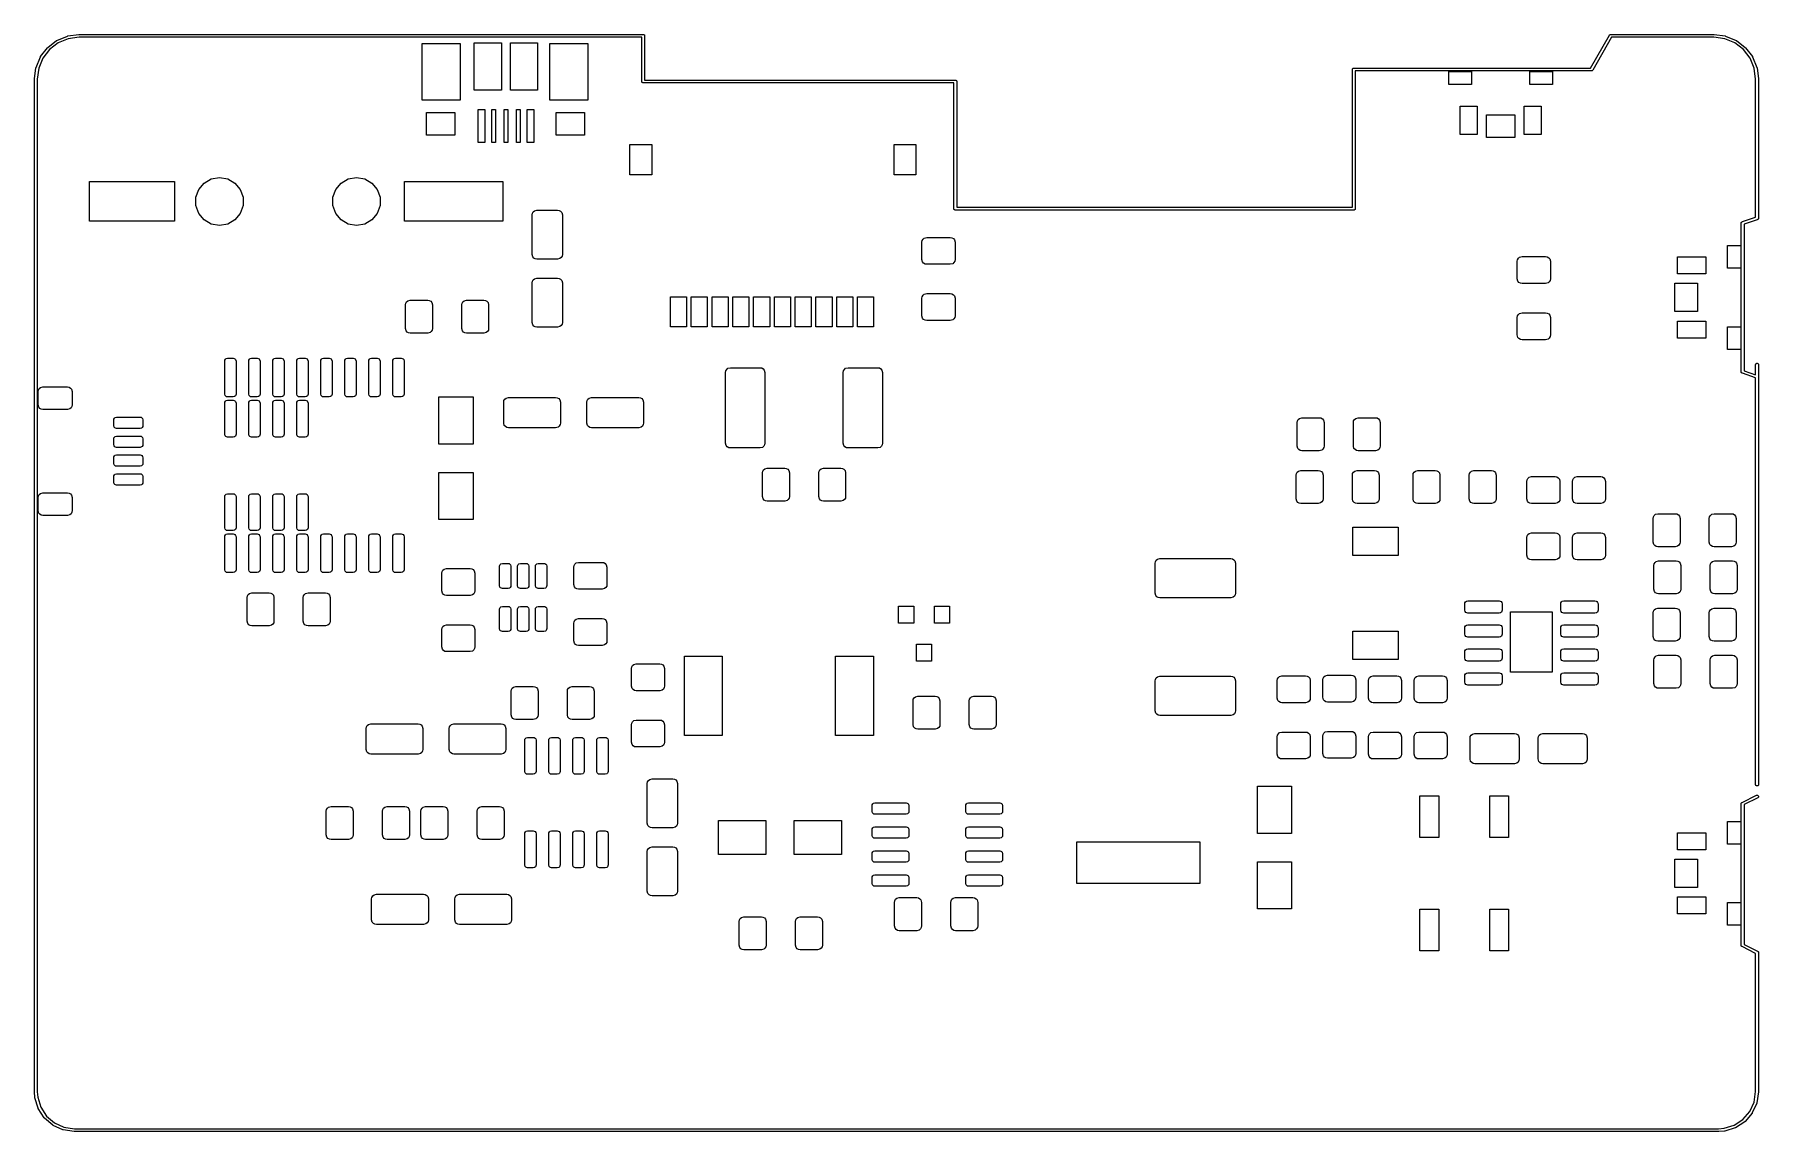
# Model space of a CAD drawing. Extents: x 51.7 to 143, y -96 to -37.9.
import ezdxf

# ---------------------------------------------------------------- set-up
doc = ezdxf.new("R2010")
doc.units = 0
doc.header["$MEASUREMENT"] = 0
doc.layers.add('BLACK', color=7, linetype='CONTINUOUS')

msp = doc.modelspace()

# ---------------------------------------------------------------- linework, layer by layer
at = {"layer": 'BLACK', "linetype": 'CONTINUOUS'}
for p, q in [((52.4399, -38.5831), (52.9133, -38.2198)), ((52.9133, -38.2198), (52.9303, -38.21)), ((52.9303, -38.21), (53.4816, -37.9816)), ((53.5299, -38.124), (52.9968, -38.3448)), ((53.4816, -37.9816), (53.5005, -37.9765)), ((53.5005, -37.9765), (54.0906, -37.8989)), ((54.1069, -38.048), (53.5299, -38.124)), ((54.0906, -37.8989), (54.0954, -37.898)), ((54.0954, -37.898), (83.9536, -37.898)), ((83.872, -38.048), (54.1069, -38.048)), ((83.872, -40.3926), (83.872, -38.048)), ((83.9536, -37.898), (83.9536, -37.898)), ((83.9536, -37.898), (83.9602, -37.898)), ((83.9602, -37.898), (83.9665, -37.9003)), ((83.9665, -37.9003), (83.973, -37.9014)), ((83.973, -37.9014), (83.9788, -37.9048)), ((83.9788, -37.9048), (83.9851, -37.907)), ((83.9851, -37.907), (83.9902, -37.9113)), ((83.9902, -37.9113), (83.996, -37.9147)), ((83.996, -37.9147), (84.0002, -37.9198)), ((84.0002, -37.9198), (84.0053, -37.924)), ((84.0053, -37.924), (84.0087, -37.9298)), ((84.0087, -37.9298), (84.013, -37.9349)), ((84.013, -37.9349), (84.0152, -37.9412)), ((84.0152, -37.9412), (84.0186, -37.947)), ((84.0186, -37.947), (84.0197, -37.9535)), ((84.0197, -37.9535), (84.022, -37.9598)), ((84.022, -37.9598), (84.022, -37.9664)), ((84.022, -37.9664), (84.022, -37.9664)), ((84.022, -37.9664), (84.022, -40.311)), ((134.068, -39.676), (135.06, -37.9413)), ((135.172, -38.048), (134.18, -39.7827)), ((135.06, -37.9413), (135.062, -37.9349)), ((135.062, -37.9349), (135.07, -37.9249)), ((135.07, -37.9249), (135.079, -37.9149)), ((135.079, -37.9147), (135.09, -37.9081)), ((135.079, -37.9148), (135.079, -37.9147)), ((135.079, -37.9149), (135.079, -37.9148)), ((135.09, -37.9081), (135.102, -37.9016)), ((135.102, -37.9014), (135.115, -37.8991)), ((135.102, -37.9015), (135.102, -37.9014)), ((135.102, -37.9016), (135.102, -37.9015)), ((135.115, -37.8991), (135.128, -37.8968)), ((135.128, -37.8968), (135.134, -37.898)), ((135.134, -37.898), (140.596, -37.898)), ((140.584, -38.048), (135.172, -38.048)), ((141.161, -38.124), (140.584, -38.048)), ((140.596, -37.898), (140.6, -37.8989)), ((140.6, -37.8989), (141.19, -37.9765)), ((141.694, -38.3448), (141.161, -38.124)), ((141.19, -37.9765), (141.19, -37.9765)), ((141.19, -37.9765), (141.209, -37.9816)), ((141.209, -37.9816), (141.761, -38.21)), ((141.761, -38.21), (141.778, -38.2198)), ((141.778, -38.2198), (141.778, -38.2198)), ((141.778, -38.2198), (142.251, -38.5831)), ((51.8246, -39.6386), (52.053, -39.0873)), ((52.1878, -39.1538), (51.967, -39.6869)), ((52.053, -39.0873), (52.0628, -39.0703)), ((52.0628, -39.0703), (52.4261, -38.5969)), ((52.539, -38.696), (52.1878, -39.1538)), ((52.4261, -38.5969), (52.4399, -38.5831)), ((52.9968, -38.3448), (52.539, -38.696)), ((72.26, -41.378), (72.26, -38.378)), ((72.26, -38.378), (74.26, -38.378)), ((74.26, -38.378), (74.26, -41.378)), ((75.01, -40.843), (75.01, -38.343)), ((75.01, -38.343), (76.44, -38.343)), ((76.44, -38.343), (76.44, -40.843)), ((76.93, -40.843), (76.93, -38.343)), ((76.93, -38.343), (78.36, -38.343)), ((78.36, -38.343), (78.36, -40.843)), ((79.01, -41.378), (79.01, -38.378)), ((79.01, -38.378), (81.01, -38.378)), ((81.01, -38.378), (81.01, -41.378)), ((142.152, -38.696), (141.694, -38.3448)), ((142.503, -39.1538), (142.152, -38.696)), ((142.251, -38.5831), (142.265, -38.5969)), ((142.265, -38.5969), (142.628, -39.0703)), ((142.724, -39.6869), (142.503, -39.1538)), ((142.628, -39.0703), (142.638, -39.0873)), ((142.638, -39.0873), (142.866, -39.6386)), ((51.7418, -40.2476), (51.8195, -39.6576)), ((51.8195, -39.6576), (51.8246, -39.6386)), ((51.8246, -39.6386), (51.8246, -39.6386)), ((51.967, -39.6869), (51.891, -40.2639)), ((121.464, -39.7378), (121.466, -39.7315)), ((121.464, -39.7444), (121.464, -39.7378)), ((121.464, -47.042), (121.464, -39.7444)), ((121.464, -39.7444), (121.464, -39.7444)), ((121.466, -39.7315), (121.467, -39.725)), ((121.467, -39.725), (121.471, -39.7192)), ((121.471, -39.7192), (121.473, -39.7129)), ((121.473, -39.7129), (121.477, -39.7078)), ((121.477, -39.7078), (121.481, -39.702)), ((121.481, -39.702), (121.486, -39.6978)), ((121.486, -39.6978), (121.49, -39.6927)), ((121.49, -39.6927), (121.496, -39.6893)), ((121.496, -39.6893), (121.501, -39.685)), ((121.501, -39.685), (121.507, -39.6828)), ((121.507, -39.6828), (121.513, -39.6794)), ((121.513, -39.6794), (121.52, -39.6783)), ((121.52, -39.6783), (121.526, -39.676)), ((121.526, -39.676), (121.532, -39.676)), ((121.532, -39.676), (121.532, -39.676)), ((121.532, -39.676), (134.068, -39.676)), ((134.106, -39.826), (121.614, -39.826)), ((121.614, -39.826), (121.614, -47.1236)), ((126.56, -40.548), (126.56, -39.848)), ((126.56, -39.848), (127.76, -39.848)), ((127.76, -39.848), (127.76, -40.548)), ((130.86, -40.548), (130.86, -39.848)), ((130.86, -39.848), (132.06, -39.848)), ((132.06, -39.848), (132.06, -40.548)), ((134.112, -39.8272), (134.106, -39.826)), ((134.125, -39.8248), (134.112, -39.8272)), ((134.138, -39.8226), (134.125, -39.8248)), ((134.15, -39.8159), (134.138, -39.8224)), ((134.138, -39.8224), (134.138, -39.8225)), ((134.138, -39.8225), (134.138, -39.8226)), ((134.161, -39.8093), (134.15, -39.8159)), ((134.169, -39.7992), (134.161, -39.8091)), ((134.161, -39.8091), (134.161, -39.8092)), ((134.161, -39.8092), (134.161, -39.8093)), ((134.178, -39.7891), (134.169, -39.7992)), ((134.18, -39.7827), (134.178, -39.7891)), ((142.8, -40.2639), (142.724, -39.6869)), ((142.866, -39.6386), (142.871, -39.6576)), ((142.871, -39.6576), (142.949, -40.2476)), ((51.741, -40.2524), (51.7418, -40.2476)), ((51.741, -93.8596), (51.741, -40.2524)), ((51.891, -40.2639), (51.891, -93.8502)), ((76.44, -40.843), (75.01, -40.843)), ((78.36, -40.843), (76.93, -40.843)), ((83.872, -40.3992), (83.872, -40.3926)), ((83.872, -40.3926), (83.872, -40.3926)), ((83.8743, -40.4055), (83.872, -40.3992)), ((83.8754, -40.412), (83.8743, -40.4055)), ((83.8788, -40.4178), (83.8754, -40.412)), ((83.881, -40.4241), (83.8788, -40.4178)), ((83.8853, -40.4292), (83.881, -40.4241)), ((83.8887, -40.435), (83.8853, -40.4292)), ((83.8938, -40.4392), (83.8887, -40.435)), ((83.898, -40.4443), (83.8938, -40.4392)), ((83.9038, -40.4477), (83.898, -40.4443)), ((83.9089, -40.452), (83.9038, -40.4477)), ((83.9152, -40.4542), (83.9089, -40.452)), ((83.921, -40.4576), (83.9152, -40.4542)), ((83.9275, -40.4587), (83.921, -40.4576)), ((83.9338, -40.461), (83.9275, -40.4587)), ((83.9404, -40.461), (83.9338, -40.461)), ((100.382, -40.461), (83.9404, -40.461)), ((83.9404, -40.461), (83.9404, -40.461)), ((84.022, -40.311), (100.464, -40.311)), ((100.382, -47.1038), (100.382, -40.461)), ((100.464, -40.311), (100.464, -40.311)), ((100.464, -40.311), (100.47, -40.311)), ((100.47, -40.311), (100.476, -40.3133)), ((100.476, -40.3133), (100.483, -40.3144)), ((100.483, -40.3144), (100.489, -40.3178)), ((100.489, -40.3178), (100.495, -40.32)), ((100.495, -40.32), (100.5, -40.3243)), ((100.5, -40.3243), (100.506, -40.3277)), ((100.506, -40.3277), (100.51, -40.3328)), ((100.51, -40.3328), (100.515, -40.337)), ((100.515, -40.337), (100.519, -40.3428)), ((100.519, -40.3428), (100.523, -40.3479)), ((100.523, -40.3479), (100.525, -40.3542)), ((100.525, -40.3542), (100.529, -40.36)), ((100.529, -40.36), (100.53, -40.3665)), ((100.53, -40.3665), (100.532, -40.3728)), ((100.532, -40.3728), (100.532, -40.3794)), ((100.532, -40.3794), (100.532, -40.3794)), ((100.532, -40.3794), (100.532, -47.042)), ((127.76, -40.548), (126.56, -40.548)), ((132.06, -40.548), (130.86, -40.548)), ((142.8, -47.5709), (142.8, -40.2639)), ((142.949, -40.2476), (142.95, -40.2524)), ((142.95, -40.2524), (142.95, -47.6128)), ((74.26, -41.378), (72.26, -41.378)), ((75.21, -43.618), (75.21, -41.868)), ((75.21, -41.868), (75.56, -41.868)), ((75.56, -41.868), (75.56, -43.618)), ((75.935, -43.618), (75.935, -41.868)), ((75.935, -41.868), (76.135, -41.868)), ((76.135, -41.868), (76.135, -43.618)), ((76.585, -43.618), (76.585, -41.868)), ((76.585, -41.868), (76.785, -41.868)), ((76.785, -41.868), (76.785, -43.618)), ((77.235, -43.618), (77.235, -41.868)), ((77.235, -41.868), (77.435, -41.868)), ((77.435, -41.868), (77.435, -43.618)), ((77.81, -43.618), (77.81, -41.868)), ((77.81, -41.868), (78.16, -41.868)), ((78.16, -41.868), (78.16, -43.618)), ((81.01, -41.378), (79.01, -41.378)), ((127.16, -43.198), (127.16, -41.698)), ((127.16, -41.698), (128.06, -41.698)), ((128.06, -41.698), (128.06, -43.198)), ((130.56, -43.198), (130.56, -41.698)), ((130.56, -41.698), (131.46, -41.698)), ((131.46, -41.698), (131.46, -43.198)), ((72.481, -43.229), (72.481, -42.029)), ((72.481, -42.029), (73.981, -42.029)), ((73.981, -42.029), (73.981, -43.229)), ((79.339, -43.229), (79.339, -42.029)), ((79.339, -42.029), (80.839, -42.029)), ((80.839, -42.029), (80.839, -43.229)), ((128.56, -43.348), (128.56, -42.148)), ((128.56, -42.148), (130.06, -42.148)), ((130.06, -42.148), (130.06, -43.348)), ((73.981, -43.229), (72.481, -43.229)), ((75.56, -43.618), (75.21, -43.618)), ((76.135, -43.618), (75.935, -43.618)), ((76.785, -43.618), (76.585, -43.618)), ((77.435, -43.618), (77.235, -43.618)), ((78.16, -43.618), (77.81, -43.618)), ((80.839, -43.229), (79.339, -43.229)), ((83.246, -45.328), (83.246, -43.728)), ((83.246, -43.728), (84.396, -43.728)), ((84.396, -43.728), (84.396, -45.328)), ((97.226, -45.328), (97.226, -43.728)), ((97.226, -43.728), (98.376, -43.728)), ((98.376, -43.728), (98.376, -45.328)), ((128.06, -43.198), (127.16, -43.198)), ((130.06, -43.348), (128.56, -43.348)), ((131.46, -43.198), (130.56, -43.198)), ((60.7121, -45.7637), (61.0939, -45.5433)), ((61.0939, -45.5433), (61.528, -45.4667)), ((61.528, -45.4667), (61.9621, -45.5433)), ((61.9621, -45.5433), (62.3439, -45.7637)), ((67.9621, -45.7637), (68.3439, -45.5433)), ((68.3439, -45.5433), (68.778, -45.4667)), ((68.778, -45.4667), (69.2121, -45.5433)), ((69.2121, -45.5433), (69.5939, -45.7637)), ((84.396, -45.328), (83.246, -45.328)), ((98.376, -45.328), (97.226, -45.328)), ((54.646, -47.786), (54.646, -45.686)), ((54.646, -45.686), (59.146, -45.686)), ((59.146, -45.686), (59.146, -47.786)), ((60.278, -46.5156), (60.4288, -46.1014)), ((60.278, -46.9564), (60.278, -46.5156)), ((60.4288, -46.1014), (60.7121, -45.7637)), ((62.3439, -45.7637), (62.6272, -46.1014)), ((62.6272, -46.1014), (62.778, -46.5156)), ((62.778, -46.5156), (62.778, -46.9564)), ((67.528, -46.5156), (67.6788, -46.1014)), ((67.528, -46.9564), (67.528, -46.5156)), ((67.6788, -46.1014), (67.9621, -45.7637)), ((69.5939, -45.7637), (69.8772, -46.1014)), ((69.8772, -46.1014), (70.028, -46.5156)), ((70.028, -46.5156), (70.028, -46.9564)), ((71.314, -47.786), (71.314, -45.686)), ((71.314, -45.686), (76.514, -45.686)), ((76.514, -45.686), (76.514, -47.786)), ((60.4288, -47.3706), (60.278, -46.9564)), ((60.7121, -47.7083), (60.4288, -47.3706)), ((62.6272, -47.3706), (62.3439, -47.7083)), ((62.778, -46.9564), (62.6272, -47.3706)), ((67.6788, -47.3706), (67.528, -46.9564)), ((67.9621, -47.7083), (67.6788, -47.3706)), ((69.8772, -47.3706), (69.5939, -47.7083)), ((70.028, -46.9564), (69.8772, -47.3706)), ((78.067, -47.442), (78.0821, -47.3565)), ((78.0821, -47.3565), (78.1255, -47.2813)), ((78.1255, -47.2813), (78.192, -47.2255)), ((78.192, -47.2255), (78.317, -47.192)), ((78.317, -47.192), (79.417, -47.192)), ((79.417, -47.192), (79.5025, -47.2071)), ((79.5025, -47.2071), (79.5777, -47.2505)), ((79.5777, -47.2505), (79.6335, -47.317)), ((79.6335, -47.317), (79.667, -47.442)), ((100.382, -47.1302), (100.382, -47.1038)), ((100.384, -47.1365), (100.382, -47.1302)), ((100.385, -47.143), (100.384, -47.1365)), ((100.389, -47.1488), (100.385, -47.143)), ((100.391, -47.1551), (100.389, -47.1488)), ((100.395, -47.1602), (100.391, -47.1551)), ((100.399, -47.166), (100.395, -47.1602)), ((100.404, -47.1702), (100.399, -47.166)), ((100.408, -47.1753), (100.404, -47.1702)), ((100.414, -47.1787), (100.408, -47.1753)), ((100.419, -47.183), (100.414, -47.1787)), ((100.425, -47.1852), (100.419, -47.183)), ((100.431, -47.1886), (100.425, -47.1852)), ((100.438, -47.1897), (100.431, -47.1886)), ((100.444, -47.192), (100.438, -47.1897)), ((100.45, -47.192), (100.444, -47.192)), ((121.546, -47.192), (100.45, -47.192)), ((100.45, -47.192), (100.45, -47.192)), ((100.532, -47.042), (121.464, -47.042)), ((121.552, -47.192), (121.546, -47.192)), ((121.546, -47.192), (121.546, -47.192)), ((121.558, -47.1897), (121.552, -47.192)), ((121.565, -47.1886), (121.558, -47.1897)), ((121.571, -47.1852), (121.565, -47.1886)), ((121.577, -47.183), (121.571, -47.1852)), ((121.582, -47.1787), (121.577, -47.183)), ((121.588, -47.1753), (121.582, -47.1787)), ((121.592, -47.1702), (121.588, -47.1753)), ((121.597, -47.166), (121.592, -47.1702)), ((121.601, -47.1602), (121.597, -47.166)), ((121.605, -47.1551), (121.601, -47.1602)), ((121.607, -47.1488), (121.605, -47.1551)), ((121.611, -47.143), (121.607, -47.1488)), ((121.612, -47.1365), (121.611, -47.143)), ((121.614, -47.1302), (121.612, -47.1365)), ((121.614, -47.1236), (121.614, -47.1236)), ((121.614, -47.1236), (121.614, -47.1302)), ((59.146, -47.786), (54.646, -47.786)), ((61.0939, -47.9287), (60.7121, -47.7083)), ((61.528, -48.0053), (61.0939, -47.9287)), ((61.9621, -47.9287), (61.528, -48.0053)), ((62.3439, -47.7083), (61.9621, -47.9287)), ((68.3439, -47.9287), (67.9621, -47.7083)), ((68.778, -48.0053), (68.3439, -47.9287)), ((69.2121, -47.9287), (68.778, -48.0053)), ((69.5939, -47.7083), (69.2121, -47.9287)), ((76.514, -47.786), (71.314, -47.786)), ((78.067, -49.542), (78.067, -47.442)), ((79.667, -47.442), (79.667, -49.542)), ((142.038, -47.8637), (142.04, -47.8585)), ((142.038, -47.8714), (142.038, -47.8637)), ((142.038, -47.8724), (142.038, -47.8714)), ((142.038, -47.878), (142.038, -47.8724)), ((142.038, -47.8902), (142.038, -47.878)), ((142.038, -47.8912), (142.038, -47.8902)), ((142.038, -49.1424), (142.038, -47.8912)), ((142.04, -47.8585), (142.041, -47.853)), ((142.041, -47.853), (142.045, -47.8463)), ((142.045, -47.8463), (142.048, -47.8391)), ((142.048, -47.8391), (142.052, -47.8349)), ((142.052, -47.8349), (142.055, -47.83)), ((142.055, -47.83), (142.061, -47.8251)), ((142.061, -47.8251), (142.066, -47.8193)), ((142.066, -47.8193), (142.071, -47.8167)), ((142.071, -47.8167), (142.075, -47.813)), ((142.075, -47.813), (142.082, -47.8104)), ((142.082, -47.8104), (142.083, -47.8099)), ((142.083, -47.8099), (142.088, -47.8082)), ((142.088, -47.8082), (142.1, -47.804)), ((142.1, -47.804), (142.101, -47.804)), ((142.101, -47.804), (142.8, -47.5709)), ((142.887, -47.7), (142.188, -47.9331)), ((142.188, -47.9331), (142.188, -55.6989)), ((142.888, -47.7), (142.887, -47.7)), ((142.9, -47.6958), (142.888, -47.7)), ((142.905, -47.6941), (142.9, -47.6958)), ((142.906, -47.6936), (142.905, -47.6941)), ((142.913, -47.691), (142.906, -47.6936)), ((142.917, -47.6873), (142.913, -47.691)), ((142.922, -47.6847), (142.917, -47.6873)), ((142.927, -47.6789), (142.922, -47.6847)), ((142.933, -47.674), (142.927, -47.6789)), ((142.936, -47.6691), (142.933, -47.674)), ((142.94, -47.6649), (142.936, -47.6691)), ((142.943, -47.6577), (142.94, -47.6649)), ((142.947, -47.651), (142.943, -47.6577)), ((142.948, -47.6455), (142.947, -47.651)), ((142.95, -47.6403), (142.948, -47.6455)), ((142.95, -47.6128), (142.95, -47.6138)), ((142.95, -47.6138), (142.95, -47.626)), ((142.95, -47.626), (142.95, -47.6316)), ((142.95, -47.6316), (142.95, -47.6326)), ((142.95, -47.6326), (142.95, -47.6403)), ((98.693, -48.8865), (98.7081, -48.801)), ((98.693, -49.8115), (98.693, -48.8865)), ((98.7081, -48.801), (98.7515, -48.7258)), ((98.7515, -48.7258), (98.818, -48.67)), ((98.818, -48.67), (98.943, -48.6365)), ((98.943, -48.6365), (100.193, -48.6365)), ((100.193, -48.6365), (100.279, -48.6516)), ((100.279, -48.6516), (100.354, -48.695)), ((100.354, -48.695), (100.41, -48.7615)), ((100.41, -48.7615), (100.443, -48.8865)), ((100.443, -48.8865), (100.443, -49.8115)), ((141.316, -50.266), (141.316, -49.066)), ((141.316, -49.066), (142.016, -49.066)), ((142.016, -49.066), (142.016, -50.266)), ((142.038, -54.4764), (142.038, -49.1424)), ((142.038, -49.1424), (142.038, -49.1424)), ((78.1005, -49.667), (78.067, -49.542)), ((78.1563, -49.7335), (78.1005, -49.667)), ((78.2315, -49.7769), (78.1563, -49.7335)), ((78.317, -49.792), (78.2315, -49.7769)), ((79.417, -49.792), (78.317, -49.792)), ((79.542, -49.7585), (79.417, -49.792)), ((79.6085, -49.7027), (79.542, -49.7585)), ((79.6519, -49.6275), (79.6085, -49.7027)), ((79.667, -49.542), (79.6519, -49.6275)), ((98.7265, -49.9365), (98.693, -49.8115)), ((98.7823, -50.003), (98.7265, -49.9365)), ((98.8575, -50.0464), (98.7823, -50.003)), ((98.943, -50.0615), (98.8575, -50.0464)), ((100.193, -50.0615), (98.943, -50.0615)), ((100.318, -50.028), (100.193, -50.0615)), ((100.385, -49.9722), (100.318, -50.028)), ((100.428, -49.897), (100.385, -49.9722)), ((100.443, -49.8115), (100.428, -49.897)), ((130.189, -49.9025), (130.204, -49.817)), ((130.189, -50.8275), (130.189, -49.9025)), ((130.204, -49.817), (130.247, -49.7418)), ((130.247, -49.7418), (130.314, -49.686)), ((130.314, -49.686), (130.439, -49.6525)), ((130.439, -49.6525), (131.689, -49.6525)), ((131.689, -49.6525), (131.775, -49.6676)), ((131.775, -49.6676), (131.85, -49.711)), ((131.85, -49.711), (131.906, -49.7775)), ((131.906, -49.7775), (131.939, -49.9025)), ((131.939, -49.9025), (131.939, -50.8275)), ((138.666, -50.566), (138.666, -49.666)), ((138.666, -49.666), (140.166, -49.666)), ((140.166, -49.666), (140.166, -50.566)), ((78.067, -51.042), (78.0821, -50.9565)), ((78.067, -53.142), (78.067, -51.042)), ((78.0821, -50.9565), (78.1255, -50.8813)), ((78.1255, -50.8813), (78.192, -50.8255)), ((78.192, -50.8255), (78.317, -50.792)), ((78.317, -50.792), (79.417, -50.792)), ((79.417, -50.792), (79.5025, -50.8071)), ((79.5025, -50.8071), (79.5777, -50.8505)), ((79.5777, -50.8505), (79.6335, -50.917)), ((79.6335, -50.917), (79.667, -51.042)), ((79.667, -51.042), (79.667, -53.142)), ((130.222, -50.9525), (130.189, -50.8275)), ((130.278, -51.019), (130.222, -50.9525)), ((130.353, -51.0624), (130.278, -51.019)), ((130.439, -51.0775), (130.353, -51.0624)), ((131.689, -51.0775), (130.439, -51.0775)), ((131.814, -51.044), (131.689, -51.0775)), ((131.881, -50.9882), (131.814, -51.044)), ((131.924, -50.913), (131.881, -50.9882)), ((131.939, -50.8275), (131.924, -50.913)), ((138.516, -52.566), (138.516, -51.066)), ((138.516, -51.066), (139.716, -51.066)), ((140.166, -50.566), (138.666, -50.566)), ((139.716, -51.066), (139.716, -52.566)), ((142.016, -50.266), (141.316, -50.266)), ((71.4945, -51.9905), (71.6195, -51.957)), ((71.6195, -51.957), (72.5445, -51.957)), ((72.5445, -51.957), (72.63, -51.9721)), ((72.63, -51.9721), (72.7052, -52.0155)), ((74.4695, -51.9905), (74.5945, -51.957)), ((74.5945, -51.957), (75.5195, -51.957)), ((75.5195, -51.957), (75.605, -51.9721)), ((75.605, -51.9721), (75.6802, -52.0155)), ((85.386, -53.378), (85.386, -51.778)), ((85.386, -51.778), (86.236, -51.778)), ((86.236, -51.778), (86.236, -53.378)), ((86.486, -53.378), (86.486, -51.778)), ((86.486, -51.778), (87.336, -51.778)), ((87.336, -51.778), (87.336, -53.378)), ((87.586, -53.378), (87.586, -51.778)), ((87.586, -51.778), (88.436, -51.778)), ((88.436, -51.778), (88.436, -53.378)), ((88.686, -53.378), (88.686, -51.778)), ((88.686, -51.778), (89.536, -51.778)), ((89.536, -51.778), (89.536, -53.378)), ((89.786, -53.378), (89.786, -51.778)), ((89.786, -51.778), (90.636, -51.778)), ((90.636, -51.778), (90.636, -53.378)), ((90.886, -53.378), (90.886, -51.778)), ((90.886, -51.778), (91.736, -51.778)), ((91.736, -51.778), (91.736, -53.378)), ((91.986, -53.378), (91.986, -51.778)), ((91.986, -51.778), (92.836, -51.778)), ((92.836, -51.778), (92.836, -53.378)), ((93.086, -53.378), (93.086, -51.778)), ((93.086, -51.778), (93.936, -51.778)), ((93.936, -51.778), (93.936, -53.378)), ((94.186, -53.378), (94.186, -51.778)), ((94.186, -51.778), (95.036, -51.778)), ((95.036, -51.778), (95.036, -53.378)), ((95.286, -53.378), (95.286, -51.778)), ((95.286, -51.778), (96.136, -51.778)), ((96.136, -51.778), (96.136, -53.378)), ((98.693, -51.8615), (98.7081, -51.776)), ((98.693, -52.7865), (98.693, -51.8615)), ((98.7081, -51.776), (98.7515, -51.7008)), ((98.7515, -51.7008), (98.818, -51.645)), ((98.818, -51.645), (98.943, -51.6115)), ((98.943, -51.6115), (100.193, -51.6115)), ((100.193, -51.6115), (100.279, -51.6266)), ((100.279, -51.6266), (100.354, -51.67)), ((100.354, -51.67), (100.41, -51.7365)), ((100.41, -51.7365), (100.443, -51.8615)), ((100.443, -51.8615), (100.443, -52.7865)), ((71.3695, -52.207), (71.3846, -52.1215)), ((71.3695, -53.457), (71.3695, -52.207)), ((71.3846, -52.1215), (71.428, -52.0463)), ((71.428, -52.0463), (71.4945, -51.9905)), ((72.7052, -52.0155), (72.761, -52.082)), ((72.761, -52.082), (72.7945, -52.207)), ((72.7945, -52.207), (72.7945, -53.457)), ((74.3445, -52.207), (74.3596, -52.1215)), ((74.3445, -53.457), (74.3445, -52.207)), ((74.3596, -52.1215), (74.403, -52.0463)), ((74.403, -52.0463), (74.4695, -51.9905)), ((75.6802, -52.0155), (75.736, -52.082)), ((75.736, -52.082), (75.7695, -52.207)), ((75.7695, -52.207), (75.7695, -53.457)), ((98.7265, -52.9115), (98.693, -52.7865)), ((100.428, -52.872), (100.385, -52.9472)), ((100.443, -52.7865), (100.428, -52.872)), ((130.189, -52.8775), (130.204, -52.792)), ((130.189, -53.8025), (130.189, -52.8775)), ((130.204, -52.792), (130.247, -52.7168)), ((130.247, -52.7168), (130.314, -52.661)), ((130.314, -52.661), (130.439, -52.6275)), ((130.439, -52.6275), (131.689, -52.6275)), ((131.689, -52.6275), (131.775, -52.6426)), ((131.775, -52.6426), (131.85, -52.686)), ((131.85, -52.686), (131.906, -52.7525)), ((131.906, -52.7525), (131.939, -52.8775)), ((131.939, -52.8775), (131.939, -53.8025)), ((139.716, -52.566), (138.516, -52.566)), ((71.403, -53.582), (71.3695, -53.457)), ((71.4588, -53.6485), (71.403, -53.582)), ((71.534, -53.6919), (71.4588, -53.6485)), ((71.6195, -53.707), (71.534, -53.6919)), ((72.5445, -53.707), (71.6195, -53.707)), ((72.6695, -53.6735), (72.5445, -53.707)), ((72.736, -53.6177), (72.6695, -53.6735)), ((72.7794, -53.5425), (72.736, -53.6177)), ((72.7945, -53.457), (72.7794, -53.5425)), ((74.378, -53.582), (74.3445, -53.457)), ((74.4338, -53.6485), (74.378, -53.582)), ((74.509, -53.6919), (74.4338, -53.6485)), ((74.5945, -53.707), (74.509, -53.6919)), ((75.5195, -53.707), (74.5945, -53.707)), ((75.6445, -53.6735), (75.5195, -53.707)), ((75.711, -53.6177), (75.6445, -53.6735)), ((75.7544, -53.5425), (75.711, -53.6177)), ((75.7695, -53.457), (75.7544, -53.5425)), ((78.1005, -53.267), (78.067, -53.142)), ((78.1563, -53.3335), (78.1005, -53.267)), ((78.2315, -53.3769), (78.1563, -53.3335)), ((78.317, -53.392), (78.2315, -53.3769)), ((79.417, -53.392), (78.317, -53.392)), ((79.542, -53.3585), (79.417, -53.392)), ((79.6085, -53.3027), (79.542, -53.3585)), ((79.6519, -53.2275), (79.6085, -53.3027)), ((79.667, -53.142), (79.6519, -53.2275)), ((86.236, -53.378), (85.386, -53.378)), ((87.336, -53.378), (86.486, -53.378)), ((88.436, -53.378), (87.586, -53.378)), ((89.536, -53.378), (88.686, -53.378)), ((90.636, -53.378), (89.786, -53.378)), ((91.736, -53.378), (90.886, -53.378)), ((92.836, -53.378), (91.986, -53.378)), ((93.936, -53.378), (93.086, -53.378)), ((95.036, -53.378), (94.186, -53.378)), ((96.136, -53.378), (95.286, -53.378)), ((98.7823, -52.978), (98.7265, -52.9115)), ((98.8575, -53.0214), (98.7823, -52.978)), ((98.943, -53.0365), (98.8575, -53.0214)), ((100.193, -53.0365), (98.943, -53.0365)), ((100.318, -53.003), (100.193, -53.0365)), ((100.385, -52.9472), (100.318, -53.003)), ((130.222, -53.9275), (130.189, -53.8025)), ((131.939, -53.8025), (131.924, -53.888)), ((138.666, -53.966), (138.666, -53.066)), ((138.666, -53.066), (140.166, -53.066)), ((140.166, -53.066), (140.166, -53.966)), ((141.316, -54.566), (141.316, -53.366)), ((141.316, -53.366), (142.016, -53.366)), ((142.016, -53.366), (142.016, -54.566)), ((130.278, -53.994), (130.222, -53.9275)), ((130.353, -54.0374), (130.278, -53.994)), ((130.439, -54.0525), (130.353, -54.0374)), ((131.689, -54.0525), (130.439, -54.0525)), ((131.814, -54.019), (131.689, -54.0525)), ((131.881, -53.9632), (131.814, -54.019)), ((131.924, -53.888), (131.881, -53.9632)), ((140.166, -53.966), (138.666, -53.966)), ((142.016, -54.566), (141.316, -54.566)), ((142.038, -55.7408), (142.038, -54.4764)), ((61.803, -55.181), (61.812, -55.1297)), ((61.803, -56.931), (61.803, -55.181)), ((61.812, -55.1297), (61.8381, -55.0846)), ((61.8381, -55.0846), (61.878, -55.0511)), ((61.878, -55.0511), (61.953, -55.031)), ((61.953, -55.031), (62.253, -55.031)), ((62.253, -55.031), (62.3043, -55.04)), ((62.3043, -55.04), (62.3494, -55.0661)), ((62.3494, -55.0661), (62.3829, -55.106)), ((62.3829, -55.106), (62.403, -55.181)), ((62.403, -55.181), (62.403, -56.931)), ((63.073, -55.181), (63.082, -55.1297)), ((63.073, -56.931), (63.073, -55.181)), ((63.082, -55.1297), (63.1081, -55.0846)), ((63.1081, -55.0846), (63.148, -55.0511)), ((63.148, -55.0511), (63.223, -55.031)), ((63.223, -55.031), (63.523, -55.031)), ((63.523, -55.031), (63.5743, -55.04)), ((63.5743, -55.04), (63.6194, -55.0661)), ((63.6194, -55.0661), (63.6529, -55.106)), ((63.6529, -55.106), (63.673, -55.181)), ((63.673, -55.181), (63.673, -56.931)), ((64.343, -55.181), (64.352, -55.1297)), ((64.343, -56.931), (64.343, -55.181)), ((64.352, -55.1297), (64.3781, -55.0846)), ((64.3781, -55.0846), (64.418, -55.0511)), ((64.418, -55.0511), (64.493, -55.031)), ((64.493, -55.031), (64.793, -55.031)), ((64.793, -55.031), (64.8443, -55.04)), ((64.8443, -55.04), (64.8894, -55.0661)), ((64.8894, -55.0661), (64.9229, -55.106)), ((64.9229, -55.106), (64.943, -55.181)), ((64.943, -55.181), (64.943, -56.931)), ((65.613, -55.181), (65.622, -55.1297)), ((65.613, -56.931), (65.613, -55.181)), ((65.622, -55.1297), (65.6481, -55.0846)), ((65.6481, -55.0846), (65.688, -55.0511)), ((65.688, -55.0511), (65.763, -55.031)), ((65.763, -55.031), (66.063, -55.031)), ((66.063, -55.031), (66.1143, -55.04)), ((66.1143, -55.04), (66.1594, -55.0661)), ((66.1594, -55.0661), (66.1929, -55.106)), ((66.1929, -55.106), (66.213, -55.181)), ((66.213, -55.181), (66.213, -56.931)), ((66.883, -55.181), (66.892, -55.1297)), ((66.883, -56.931), (66.883, -55.181)), ((66.892, -55.1297), (66.9181, -55.0846)), ((66.9181, -55.0846), (66.958, -55.0511)), ((66.958, -55.0511), (67.033, -55.031)), ((67.033, -55.031), (67.333, -55.031)), ((67.333, -55.031), (67.3843, -55.04)), ((67.3843, -55.04), (67.4294, -55.0661)), ((67.4294, -55.0661), (67.4629, -55.106)), ((67.4629, -55.106), (67.483, -55.181)), ((67.483, -55.181), (67.483, -56.931)), ((68.153, -55.181), (68.162, -55.1297)), ((68.153, -56.931), (68.153, -55.181)), ((68.162, -55.1297), (68.1881, -55.0846)), ((68.1881, -55.0846), (68.228, -55.0511)), ((68.228, -55.0511), (68.303, -55.031)), ((68.303, -55.031), (68.603, -55.031)), ((68.603, -55.031), (68.6543, -55.04)), ((68.6543, -55.04), (68.6994, -55.0661)), ((68.6994, -55.0661), (68.7329, -55.106)), ((68.7329, -55.106), (68.753, -55.181)), ((68.753, -55.181), (68.753, -56.931)), ((69.423, -55.181), (69.432, -55.1297)), ((69.423, -56.931), (69.423, -55.181)), ((69.432, -55.1297), (69.4581, -55.0846)), ((69.4581, -55.0846), (69.498, -55.0511)), ((69.498, -55.0511), (69.573, -55.031)), ((69.573, -55.031), (69.873, -55.031)), ((69.873, -55.031), (69.9243, -55.04)), ((69.9243, -55.04), (69.9694, -55.0661)), ((69.9694, -55.0661), (70.0029, -55.106)), ((70.0029, -55.106), (70.023, -55.181)), ((70.023, -55.181), (70.023, -56.931)), ((70.693, -55.181), (70.702, -55.1297)), ((70.693, -56.931), (70.693, -55.181)), ((70.702, -55.1297), (70.7281, -55.0846)), ((70.7281, -55.0846), (70.768, -55.0511)), ((70.768, -55.0511), (70.843, -55.031)), ((70.843, -55.031), (71.143, -55.031)), ((71.143, -55.031), (71.1943, -55.04)), ((71.1943, -55.04), (71.2394, -55.0661)), ((71.2394, -55.0661), (71.2729, -55.106)), ((71.2729, -55.106), (71.293, -55.181)), ((71.293, -55.181), (71.293, -56.931)), ((88.3211, -55.6975), (88.3645, -55.6223)), ((88.3645, -55.6223), (88.431, -55.5665)), ((88.431, -55.5665), (88.556, -55.533)), ((88.556, -55.533), (90.131, -55.533)), ((90.131, -55.533), (90.2165, -55.5481)), ((90.2165, -55.5481), (90.2917, -55.5915)), ((90.2917, -55.5915), (90.3475, -55.658)), ((94.5461, -55.6975), (94.5895, -55.6223)), ((94.5895, -55.6223), (94.656, -55.5665)), ((94.656, -55.5665), (94.781, -55.533)), ((94.781, -55.533), (96.356, -55.533)), ((96.356, -55.533), (96.4415, -55.5481)), ((96.4415, -55.5481), (96.5167, -55.5915)), ((96.5167, -55.5915), (96.5725, -55.658)), ((142.8, -55.3654), (142.803, -55.346)), ((142.8, -55.9029), (142.8, -55.3654)), ((142.803, -55.346), (142.817, -55.323)), ((142.817, -55.323), (142.837, -55.306)), ((142.837, -55.306), (142.862, -55.297)), ((142.862, -55.297), (142.888, -55.297)), ((142.888, -55.297), (142.913, -55.306)), ((142.913, -55.306), (142.933, -55.323)), ((142.933, -55.323), (142.947, -55.346)), ((142.947, -55.346), (142.95, -55.3654)), ((142.95, -55.3654), (142.95, -56.006)), ((52.057, -56.5835), (52.182, -56.55)), ((52.182, -56.55), (53.482, -56.55)), ((53.482, -56.55), (53.5675, -56.5651)), ((88.306, -55.783), (88.3211, -55.6975)), ((88.306, -59.533), (88.306, -55.783)), ((90.3475, -55.658), (90.381, -55.783)), ((90.381, -55.783), (90.381, -59.533)), ((94.531, -55.783), (94.5461, -55.6975)), ((94.531, -59.533), (94.531, -55.783)), ((96.5725, -55.658), (96.606, -55.783)), ((96.606, -55.783), (96.606, -59.533)), ((142.038, -55.7418), (142.038, -55.7408)), ((142.038, -55.754), (142.038, -55.7418)), ((142.038, -55.7596), (142.038, -55.754)), ((142.038, -55.7606), (142.038, -55.7596)), ((142.038, -55.7683), (142.038, -55.7606)), ((142.04, -55.7735), (142.038, -55.7683)), ((142.041, -55.779), (142.04, -55.7735)), ((142.045, -55.7857), (142.041, -55.779)), ((142.048, -55.7929), (142.045, -55.7857)), ((142.052, -55.7971), (142.048, -55.7929)), ((142.055, -55.802), (142.052, -55.7971)), ((142.061, -55.8069), (142.055, -55.802)), ((142.066, -55.8127), (142.061, -55.8069)), ((142.071, -55.8153), (142.066, -55.8127)), ((142.075, -55.819), (142.071, -55.8153)), ((142.082, -55.8216), (142.075, -55.819)), ((142.083, -55.8221), (142.082, -55.8216)), ((142.088, -55.8238), (142.083, -55.8221)), ((142.1, -55.828), (142.088, -55.8238)), ((142.101, -55.828), (142.1, -55.828)), ((142.8, -56.0611), (142.101, -55.828)), ((142.188, -55.6989), (142.8, -55.9029)), ((142.8, -77.6036), (142.8, -56.0611)), ((142.95, -56.006), (142.95, -56.0182)), ((142.95, -56.0182), (142.95, -56.0192)), ((142.95, -56.0192), (142.95, -77.6036)), ((51.932, -56.8), (51.9471, -56.7145)), ((51.932, -57.5), (51.932, -56.8)), ((51.9471, -56.7145), (51.9905, -56.6393)), ((51.9905, -56.6393), (52.057, -56.5835)), ((53.5675, -56.5651), (53.6427, -56.6085)), ((53.6427, -56.6085), (53.6985, -56.675)), ((53.6985, -56.675), (53.732, -56.8)), ((53.732, -56.8), (53.732, -57.5)), ((61.8231, -57.006), (61.803, -56.931)), ((61.803, -57.406), (61.812, -57.3547)), ((61.803, -59.056), (61.803, -57.406)), ((61.812, -57.3547), (61.8381, -57.3096)), ((61.8566, -57.0459), (61.8231, -57.006)), ((61.8381, -57.3096), (61.878, -57.2761)), ((61.9017, -57.072), (61.8566, -57.0459)), ((61.878, -57.2761), (61.953, -57.256)), ((61.953, -57.081), (61.9017, -57.072)), ((62.253, -57.081), (61.953, -57.081)), ((61.953, -57.256), (62.253, -57.256)), ((62.328, -57.0609), (62.253, -57.081)), ((62.253, -57.256), (62.3043, -57.265)), ((62.3043, -57.265), (62.3494, -57.2911)), ((62.3679, -57.0274), (62.328, -57.0609)), ((62.3494, -57.2911), (62.3829, -57.331)), ((62.394, -56.9823), (62.3679, -57.0274)), ((62.3829, -57.331), (62.403, -57.406)), ((62.403, -56.931), (62.394, -56.9823)), ((62.403, -57.406), (62.403, -59.056)), ((63.0931, -57.006), (63.073, -56.931)), ((63.073, -57.406), (63.082, -57.3547)), ((63.073, -59.056), (63.073, -57.406)), ((63.082, -57.3547), (63.1081, -57.3096)), ((63.1266, -57.0459), (63.0931, -57.006)), ((63.1081, -57.3096), (63.148, -57.2761)), ((63.1717, -57.072), (63.1266, -57.0459)), ((63.148, -57.2761), (63.223, -57.256)), ((63.223, -57.081), (63.1717, -57.072)), ((63.523, -57.081), (63.223, -57.081)), ((63.223, -57.256), (63.523, -57.256)), ((63.598, -57.0609), (63.523, -57.081)), ((63.523, -57.256), (63.5743, -57.265)), ((63.5743, -57.265), (63.6194, -57.2911)), ((63.6379, -57.0274), (63.598, -57.0609)), ((63.6194, -57.2911), (63.6529, -57.331)), ((63.664, -56.9823), (63.6379, -57.0274)), ((63.6529, -57.331), (63.673, -57.406)), ((63.673, -56.931), (63.664, -56.9823)), ((63.673, -57.406), (63.673, -59.056)), ((64.3631, -57.006), (64.343, -56.931)), ((64.343, -57.406), (64.352, -57.3547)), ((64.343, -59.056), (64.343, -57.406)), ((64.352, -57.3547), (64.3781, -57.3096)), ((64.3966, -57.0459), (64.3631, -57.006)), ((64.3781, -57.3096), (64.418, -57.2761)), ((64.4417, -57.072), (64.3966, -57.0459)), ((64.418, -57.2761), (64.493, -57.256)), ((64.493, -57.081), (64.4417, -57.072)), ((64.793, -57.081), (64.493, -57.081)), ((64.493, -57.256), (64.793, -57.256)), ((64.868, -57.0609), (64.793, -57.081)), ((64.793, -57.256), (64.8443, -57.265)), ((64.8443, -57.265), (64.8894, -57.2911)), ((64.9079, -57.0274), (64.868, -57.0609)), ((64.8894, -57.2911), (64.9229, -57.331)), ((64.934, -56.9823), (64.9079, -57.0274)), ((64.9229, -57.331), (64.943, -57.406)), ((64.943, -56.931), (64.934, -56.9823)), ((64.943, -57.406), (64.943, -59.056)), ((65.6331, -57.006), (65.613, -56.931)), ((65.613, -57.406), (65.622, -57.3547)), ((65.613, -59.056), (65.613, -57.406)), ((65.622, -57.3547), (65.6481, -57.3096)), ((65.6666, -57.0459), (65.6331, -57.006)), ((65.6481, -57.3096), (65.688, -57.2761)), ((65.7117, -57.072), (65.6666, -57.0459)), ((65.688, -57.2761), (65.763, -57.256)), ((65.763, -57.081), (65.7117, -57.072)), ((66.063, -57.081), (65.763, -57.081)), ((65.763, -57.256), (66.063, -57.256)), ((66.138, -57.0609), (66.063, -57.081)), ((66.063, -57.256), (66.1143, -57.265)), ((66.1143, -57.265), (66.1594, -57.2911)), ((66.1779, -57.0274), (66.138, -57.0609)), ((66.1594, -57.2911), (66.1929, -57.331)), ((66.204, -56.9823), (66.1779, -57.0274)), ((66.1929, -57.331), (66.213, -57.406)), ((66.213, -56.931), (66.204, -56.9823)), ((66.213, -57.406), (66.213, -59.056)), ((66.9031, -57.006), (66.883, -56.931)), ((66.9366, -57.0459), (66.9031, -57.006)), ((66.9817, -57.072), (66.9366, -57.0459)), ((67.033, -57.081), (66.9817, -57.072)), ((67.333, -57.081), (67.033, -57.081)), ((67.408, -57.0609), (67.333, -57.081)), ((67.4479, -57.0274), (67.408, -57.0609)), ((67.474, -56.9823), (67.4479, -57.0274)), ((67.483, -56.931), (67.474, -56.9823)), ((68.1731, -57.006), (68.153, -56.931)), ((68.2066, -57.0459), (68.1731, -57.006)), ((68.2517, -57.072), (68.2066, -57.0459)), ((68.303, -57.081), (68.2517, -57.072)), ((68.603, -57.081), (68.303, -57.081)), ((68.678, -57.0609), (68.603, -57.081)), ((68.7179, -57.0274), (68.678, -57.0609)), ((68.744, -56.9823), (68.7179, -57.0274)), ((68.753, -56.931), (68.744, -56.9823)), ((69.4431, -57.006), (69.423, -56.931)), ((69.4766, -57.0459), (69.4431, -57.006)), ((69.5217, -57.072), (69.4766, -57.0459)), ((69.573, -57.081), (69.5217, -57.072)), ((69.873, -57.081), (69.573, -57.081)), ((69.948, -57.0609), (69.873, -57.081)), ((69.9879, -57.0274), (69.948, -57.0609)), ((70.014, -56.9823), (69.9879, -57.0274)), ((70.023, -56.931), (70.014, -56.9823)), ((70.7131, -57.006), (70.693, -56.931)), ((70.7466, -57.0459), (70.7131, -57.006)), ((70.7917, -57.072), (70.7466, -57.0459)), ((70.843, -57.081), (70.7917, -57.072)), ((71.143, -57.081), (70.843, -57.081)), ((71.218, -57.0609), (71.143, -57.081)), ((71.2579, -57.0274), (71.218, -57.0609)), ((71.284, -56.9823), (71.2579, -57.0274)), ((71.293, -56.931), (71.284, -56.9823)), ((73.141, -59.575), (73.141, -57.075)), ((73.141, -57.075), (74.941, -57.075)), ((74.941, -57.075), (74.941, -59.575)), ((76.564, -57.362), (76.5791, -57.2765)), ((76.564, -58.462), (76.564, -57.362)), ((76.5791, -57.2765), (76.6225, -57.2013)), ((76.6225, -57.2013), (76.689, -57.1455)), ((76.689, -57.1455), (76.814, -57.112)), ((76.814, -57.112), (79.314, -57.112)), ((79.314, -57.112), (79.3995, -57.1271)), ((79.3995, -57.1271), (79.4747, -57.1705)), ((79.4747, -57.1705), (79.5305, -57.237)), ((79.5305, -57.237), (79.564, -57.362)), ((79.564, -57.362), (79.564, -58.462)), ((80.964, -57.362), (80.9791, -57.2765)), ((80.964, -58.462), (80.964, -57.362)), ((80.9791, -57.2765), (81.0225, -57.2013)), ((81.0225, -57.2013), (81.089, -57.1455)), ((81.089, -57.1455), (81.214, -57.112)), ((81.214, -57.112), (83.714, -57.112)), ((83.714, -57.112), (83.7995, -57.1271)), ((83.7995, -57.1271), (83.8747, -57.1705)), ((83.8747, -57.1705), (83.9305, -57.237)), ((83.9305, -57.237), (83.964, -57.362)), ((83.964, -57.362), (83.964, -58.462)), ((51.9655, -57.625), (51.932, -57.5)), ((52.0213, -57.6915), (51.9655, -57.625)), ((52.0965, -57.7349), (52.0213, -57.6915)), ((52.182, -57.75), (52.0965, -57.7349)), ((53.482, -57.75), (52.182, -57.75)), ((53.607, -57.7165), (53.482, -57.75)), ((53.6735, -57.6607), (53.607, -57.7165)), ((53.7169, -57.5855), (53.6735, -57.6607)), ((53.732, -57.5), (53.7169, -57.5855)), ((55.932, -58.3), (55.941, -58.2487)), ((55.932, -58.6), (55.932, -58.3)), ((55.941, -58.2487), (55.9671, -58.2036)), ((55.9671, -58.2036), (56.007, -58.1701)), ((56.007, -58.1701), (56.082, -58.15)), ((56.082, -58.15), (57.332, -58.15)), ((57.332, -58.15), (57.3833, -58.159)), ((57.3833, -58.159), (57.4284, -58.1851)), ((57.4284, -58.1851), (57.4619, -58.225)), ((57.4619, -58.225), (57.482, -58.3)), ((57.482, -58.3), (57.482, -58.6)), ((118.54, -58.43), (118.556, -58.3445)), ((118.556, -58.3445), (118.599, -58.2693)), ((118.599, -58.2693), (118.665, -58.2135)), ((118.665, -58.2135), (118.79, -58.18)), ((118.79, -58.18), (119.715, -58.18)), ((119.715, -58.18), (119.801, -58.1951)), ((119.801, -58.1951), (119.876, -58.2385)), ((119.876, -58.2385), (119.932, -58.305)), ((119.932, -58.305), (119.965, -58.43)), ((121.515, -58.43), (121.531, -58.3445)), ((121.531, -58.3445), (121.574, -58.2693)), ((121.574, -58.2693), (121.64, -58.2135)), ((121.64, -58.2135), (121.765, -58.18)), ((121.765, -58.18), (122.691, -58.18)), ((122.691, -58.18), (122.776, -58.1951)), ((122.776, -58.1951), (122.851, -58.2385)), ((122.851, -58.2385), (122.907, -58.305)), ((122.907, -58.305), (122.941, -58.43)), ((55.9521, -58.675), (55.932, -58.6)), ((55.932, -59.3), (55.941, -59.2487)), ((55.941, -59.2487), (55.9671, -59.2036)), ((55.9856, -58.7149), (55.9521, -58.675)), ((55.9671, -59.2036), (56.007, -59.1701)), ((56.0307, -58.741), (55.9856, -58.7149)), ((56.007, -59.1701), (56.082, -59.15)), ((56.082, -58.75), (56.0307, -58.741)), ((57.332, -58.75), (56.082, -58.75)), ((56.082, -59.15), (57.332, -59.15)), ((57.407, -58.7299), (57.332, -58.75)), ((57.332, -59.15), (57.3833, -59.159)), ((57.3833, -59.159), (57.4284, -59.1851)), ((57.4469, -58.6964), (57.407, -58.7299)), ((57.4284, -59.1851), (57.4619, -59.225)), ((57.473, -58.6513), (57.4469, -58.6964)), ((57.4619, -59.225), (57.482, -59.3)), ((57.482, -58.6), (57.473, -58.6513)), ((61.8231, -59.131), (61.803, -59.056)), ((61.8566, -59.1709), (61.8231, -59.131)), ((61.9017, -59.197), (61.8566, -59.1709)), ((61.953, -59.206), (61.9017, -59.197)), ((62.253, -59.206), (61.953, -59.206)), ((62.328, -59.1859), (62.253, -59.206)), ((62.3679, -59.1524), (62.328, -59.1859)), ((62.394, -59.1073), (62.3679, -59.1524)), ((62.403, -59.056), (62.394, -59.1073)), ((63.0931, -59.131), (63.073, -59.056)), ((63.1266, -59.1709), (63.0931, -59.131)), ((63.1717, -59.197), (63.1266, -59.1709)), ((63.223, -59.206), (63.1717, -59.197)), ((63.523, -59.206), (63.223, -59.206)), ((63.598, -59.1859), (63.523, -59.206)), ((63.6379, -59.1524), (63.598, -59.1859)), ((63.664, -59.1073), (63.6379, -59.1524)), ((63.673, -59.056), (63.664, -59.1073)), ((64.3631, -59.131), (64.343, -59.056)), ((64.3966, -59.1709), (64.3631, -59.131)), ((64.4417, -59.197), (64.3966, -59.1709)), ((64.493, -59.206), (64.4417, -59.197)), ((64.793, -59.206), (64.493, -59.206)), ((64.868, -59.1859), (64.793, -59.206)), ((64.9079, -59.1524), (64.868, -59.1859)), ((64.934, -59.1073), (64.9079, -59.1524)), ((64.943, -59.056), (64.934, -59.1073)), ((65.6331, -59.131), (65.613, -59.056)), ((65.6666, -59.1709), (65.6331, -59.131)), ((65.7117, -59.197), (65.6666, -59.1709)), ((65.763, -59.206), (65.7117, -59.197)), ((66.063, -59.206), (65.763, -59.206)), ((66.138, -59.1859), (66.063, -59.206)), ((66.1779, -59.1524), (66.138, -59.1859)), ((66.204, -59.1073), (66.1779, -59.1524)), ((66.213, -59.056), (66.204, -59.1073)), ((76.5975, -58.587), (76.564, -58.462)), ((76.6533, -58.6535), (76.5975, -58.587)), ((76.7285, -58.6969), (76.6533, -58.6535)), ((76.814, -58.712), (76.7285, -58.6969)), ((79.314, -58.712), (76.814, -58.712)), ((79.439, -58.6785), (79.314, -58.712)), ((79.5055, -58.6227), (79.439, -58.6785)), ((79.5489, -58.5475), (79.5055, -58.6227)), ((79.564, -58.462), (79.5489, -58.5475)), ((80.9975, -58.587), (80.964, -58.462)), ((81.0533, -58.6535), (80.9975, -58.587)), ((81.1285, -58.6969), (81.0533, -58.6535)), ((81.214, -58.712), (81.1285, -58.6969)), ((83.714, -58.712), (81.214, -58.712)), ((83.839, -58.6785), (83.714, -58.712)), ((83.9055, -58.6227), (83.839, -58.6785)), ((83.9489, -58.5475), (83.9055, -58.6227)), ((83.964, -58.462), (83.9489, -58.5475)), ((118.54, -59.68), (118.54, -58.43)), ((119.965, -58.43), (119.965, -59.68)), ((121.515, -59.68), (121.515, -58.43)), ((122.941, -58.43), (122.941, -59.68)), ((55.932, -59.6), (55.932, -59.3)), ((55.9521, -59.675), (55.932, -59.6)), ((55.9856, -59.7149), (55.9521, -59.675)), ((55.9671, -60.2036), (56.007, -60.1701)), ((56.0307, -59.741), (55.9856, -59.7149)), ((56.007, -60.1701), (56.082, -60.15)), ((56.082, -59.75), (56.0307, -59.741)), ((57.332, -59.75), (56.082, -59.75)), ((56.082, -60.15), (57.332, -60.15)), ((57.407, -59.7299), (57.332, -59.75)), ((57.332, -60.15), (57.3833, -60.159)), ((57.3833, -60.159), (57.4284, -60.1851)), ((57.4469, -59.6964), (57.407, -59.7299)), ((57.4284, -60.1851), (57.4619, -60.225)), ((57.473, -59.6513), (57.4469, -59.6964)), ((57.482, -59.6), (57.473, -59.6513)), ((57.482, -59.3), (57.482, -59.6)), ((74.941, -59.575), (73.141, -59.575)), ((88.3395, -59.658), (88.306, -59.533)), ((88.3953, -59.7245), (88.3395, -59.658)), ((88.4705, -59.7679), (88.3953, -59.7245)), ((88.556, -59.783), (88.4705, -59.7679)), ((90.131, -59.783), (88.556, -59.783)), ((90.256, -59.7495), (90.131, -59.783)), ((90.3225, -59.6937), (90.256, -59.7495)), ((90.3659, -59.6185), (90.3225, -59.6937)), ((90.381, -59.533), (90.3659, -59.6185)), ((94.5645, -59.658), (94.531, -59.533)), ((94.6203, -59.7245), (94.5645, -59.658)), ((94.6955, -59.7679), (94.6203, -59.7245)), ((94.781, -59.783), (94.6955, -59.7679)), ((96.356, -59.783), (94.781, -59.783)), ((96.481, -59.7495), (96.356, -59.783)), ((96.5475, -59.6937), (96.481, -59.7495)), ((96.5909, -59.6185), (96.5475, -59.6937)), ((96.606, -59.533), (96.5909, -59.6185)), ((118.574, -59.805), (118.54, -59.68)), ((118.63, -59.8715), (118.574, -59.805)), ((118.705, -59.9149), (118.63, -59.8715)), ((118.79, -59.93), (118.705, -59.9149)), ((119.715, -59.93), (118.79, -59.93)), ((119.84, -59.8965), (119.715, -59.93)), ((119.907, -59.8407), (119.84, -59.8965)), ((119.95, -59.7655), (119.907, -59.8407)), ((119.965, -59.68), (119.95, -59.7655)), ((121.549, -59.805), (121.515, -59.68)), ((121.605, -59.8715), (121.549, -59.805)), ((121.68, -59.9149), (121.605, -59.8715)), ((121.765, -59.93), (121.68, -59.9149)), ((122.691, -59.93), (121.765, -59.93)), ((122.816, -59.8965), (122.691, -59.93)), ((122.882, -59.8407), (122.816, -59.8965)), ((122.925, -59.7655), (122.882, -59.8407)), ((122.941, -59.68), (122.925, -59.7655)), ((55.932, -60.3), (55.941, -60.2487)), ((55.932, -60.6), (55.932, -60.3)), ((55.9521, -60.675), (55.932, -60.6)), ((55.941, -60.2487), (55.9671, -60.2036)), ((55.9856, -60.7149), (55.9521, -60.675)), ((56.0307, -60.741), (55.9856, -60.7149)), ((56.082, -60.75), (56.0307, -60.741)), ((57.332, -60.75), (56.082, -60.75)), ((57.407, -60.7299), (57.332, -60.75)), ((57.4469, -60.6964), (57.407, -60.7299)), ((57.473, -60.6513), (57.4469, -60.6964)), ((57.4619, -60.225), (57.482, -60.3)), ((57.482, -60.6), (57.473, -60.6513)), ((57.482, -60.3), (57.482, -60.6)), ((73.141, -63.575), (73.141, -61.075)), ((73.141, -61.075), (74.941, -61.075)), ((74.941, -61.075), (74.941, -63.575)), ((90.256, -61.097), (90.2711, -61.0115)), ((90.256, -62.347), (90.256, -61.097)), ((90.2711, -61.0115), (90.3145, -60.9363)), ((90.3145, -60.9363), (90.381, -60.8805)), ((90.381, -60.8805), (90.506, -60.847)), ((90.506, -60.847), (91.431, -60.847)), ((91.431, -60.847), (91.5165, -60.8621)), ((91.5165, -60.8621), (91.5917, -60.9055)), ((91.5917, -60.9055), (91.6475, -60.972)), ((91.6475, -60.972), (91.681, -61.097)), ((91.681, -61.097), (91.681, -62.347)), ((93.231, -61.097), (93.2461, -61.0115)), ((93.231, -62.347), (93.231, -61.097)), ((93.2461, -61.0115), (93.2895, -60.9363)), ((93.2895, -60.9363), (93.356, -60.8805)), ((93.356, -60.8805), (93.481, -60.847)), ((93.481, -60.847), (94.406, -60.847)), ((94.406, -60.847), (94.4915, -60.8621)), ((94.4915, -60.8621), (94.5667, -60.9055)), ((94.5667, -60.9055), (94.6225, -60.972)), ((94.6225, -60.972), (94.656, -61.097)), ((94.656, -61.097), (94.656, -62.347)), ((118.502, -61.1385), (118.545, -61.0633)), ((118.545, -61.0633), (118.611, -61.0075)), ((118.611, -61.0075), (118.736, -60.974)), ((118.736, -60.974), (119.661, -60.974)), ((119.661, -60.974), (119.747, -60.9891)), ((119.747, -60.9891), (119.822, -61.0325)), ((119.822, -61.0325), (119.878, -61.099)), ((119.878, -61.099), (119.911, -61.224)), ((121.477, -61.1385), (121.52, -61.0633)), ((121.52, -61.0633), (121.587, -61.0075)), ((121.587, -61.0075), (121.712, -60.974)), ((121.712, -60.974), (122.636, -60.974)), ((122.636, -60.974), (122.722, -60.9891)), ((122.722, -60.9891), (122.797, -61.0325)), ((122.797, -61.0325), (122.853, -61.099)), ((122.853, -61.099), (122.886, -61.224)), ((124.688, -61.1385), (124.731, -61.0633)), ((124.731, -61.0633), (124.798, -61.0075)), ((124.798, -61.0075), (124.923, -60.974)), ((124.923, -60.974), (125.848, -60.974)), ((125.848, -60.974), (125.934, -60.9891)), ((125.934, -60.9891), (126.009, -61.0325)), ((126.009, -61.0325), (126.065, -61.099)), ((126.065, -61.099), (126.098, -61.224)), ((127.663, -61.1385), (127.706, -61.0633)), ((127.706, -61.0633), (127.773, -61.0075)), ((127.773, -61.0075), (127.898, -60.974)), ((127.898, -60.974), (128.823, -60.974)), ((128.823, -60.974), (128.909, -60.9891)), ((128.909, -60.9891), (128.984, -61.0325)), ((128.984, -61.0325), (129.04, -61.099)), ((129.04, -61.099), (129.073, -61.224)), ((55.932, -61.3), (55.941, -61.2487)), ((55.932, -61.6), (55.932, -61.3)), ((55.9521, -61.675), (55.932, -61.6)), ((55.941, -61.2487), (55.9671, -61.2036)), ((55.9856, -61.7149), (55.9521, -61.675)), ((55.9671, -61.2036), (56.007, -61.1701)), ((56.0307, -61.741), (55.9856, -61.7149)), ((56.007, -61.1701), (56.082, -61.15)), ((56.082, -61.75), (56.0307, -61.741)), ((56.082, -61.15), (57.332, -61.15)), ((57.332, -61.75), (56.082, -61.75)), ((57.332, -61.15), (57.3833, -61.159)), ((57.407, -61.7299), (57.332, -61.75)), ((57.3833, -61.159), (57.4284, -61.1851)), ((57.4469, -61.6964), (57.407, -61.7299)), ((57.4284, -61.1851), (57.4619, -61.225)), ((57.473, -61.6513), (57.4469, -61.6964)), ((57.4619, -61.225), (57.482, -61.3)), ((57.482, -61.6), (57.473, -61.6513)), ((57.482, -61.3), (57.482, -61.6)), ((118.486, -61.224), (118.502, -61.1385)), ((118.486, -62.474), (118.486, -61.224)), ((119.911, -61.224), (119.911, -62.474)), ((121.462, -61.224), (121.477, -61.1385)), ((121.462, -62.474), (121.462, -61.224)), ((122.886, -61.224), (122.886, -62.474)), ((124.673, -61.224), (124.688, -61.1385)), ((124.673, -62.474), (124.673, -61.224)), ((126.098, -61.224), (126.098, -62.474)), ((127.648, -61.224), (127.663, -61.1385)), ((127.648, -62.474), (127.648, -61.224)), ((129.073, -61.224), (129.073, -62.474)), ((130.697, -61.55), (130.712, -61.4645)), ((130.697, -62.475), (130.697, -61.55)), ((130.712, -61.4645), (130.755, -61.3893)), ((130.755, -61.3893), (130.822, -61.3335)), ((130.822, -61.3335), (130.947, -61.3)), ((130.947, -61.3), (132.197, -61.3)), ((132.197, -61.3), (132.283, -61.3151)), ((132.283, -61.3151), (132.358, -61.3585)), ((132.358, -61.3585), (132.414, -61.425)), ((132.414, -61.425), (132.447, -61.55)), ((132.447, -61.55), (132.447, -62.475)), ((133.11, -61.55), (133.125, -61.4645)), ((133.11, -62.475), (133.11, -61.55)), ((133.125, -61.4645), (133.168, -61.3893)), ((133.168, -61.3893), (133.235, -61.3335)), ((133.235, -61.3335), (133.36, -61.3)), ((133.36, -61.3), (134.61, -61.3)), ((134.61, -61.3), (134.696, -61.3151)), ((134.696, -61.3151), (134.771, -61.3585)), ((134.771, -61.3585), (134.827, -61.425)), ((134.827, -61.425), (134.86, -61.55)), ((134.86, -61.55), (134.86, -62.475)), ((51.932, -62.4), (51.9471, -62.3145)), ((51.932, -63.1), (51.932, -62.4)), ((51.9471, -62.3145), (51.9905, -62.2393)), ((51.9905, -62.2393), (52.057, -62.1835)), ((52.057, -62.1835), (52.182, -62.15)), ((52.182, -62.15), (53.482, -62.15)), ((53.482, -62.15), (53.5675, -62.1651)), ((53.5675, -62.1651), (53.6427, -62.2085)), ((53.6427, -62.2085), (53.6985, -62.275)), ((53.6985, -62.275), (53.732, -62.4)), ((53.732, -62.4), (53.732, -63.1)), ((61.803, -62.356), (61.812, -62.3047)), ((61.803, -64.006), (61.803, -62.356)), ((61.812, -62.3047), (61.8381, -62.2596)), ((61.8381, -62.2596), (61.878, -62.2261)), ((61.878, -62.2261), (61.953, -62.206)), ((61.953, -62.206), (62.253, -62.206)), ((62.253, -62.206), (62.3043, -62.215)), ((62.3043, -62.215), (62.3494, -62.2411)), ((62.3494, -62.2411), (62.3829, -62.281)), ((62.3829, -62.281), (62.403, -62.356)), ((62.403, -62.356), (62.403, -64.006)), ((63.073, -62.356), (63.082, -62.3047)), ((63.073, -64.006), (63.073, -62.356)), ((63.082, -62.3047), (63.1081, -62.2596)), ((63.1081, -62.2596), (63.148, -62.2261)), ((63.148, -62.2261), (63.223, -62.206)), ((63.223, -62.206), (63.523, -62.206)), ((63.523, -62.206), (63.5743, -62.215)), ((63.5743, -62.215), (63.6194, -62.2411)), ((63.6194, -62.2411), (63.6529, -62.281)), ((63.6529, -62.281), (63.673, -62.356)), ((63.673, -62.356), (63.673, -64.006)), ((64.343, -62.356), (64.352, -62.3047)), ((64.343, -64.006), (64.343, -62.356)), ((64.352, -62.3047), (64.3781, -62.2596)), ((64.3781, -62.2596), (64.418, -62.2261)), ((64.418, -62.2261), (64.493, -62.206)), ((64.493, -62.206), (64.793, -62.206)), ((64.793, -62.206), (64.8443, -62.215)), ((64.8443, -62.215), (64.8894, -62.2411)), ((64.8894, -62.2411), (64.9229, -62.281)), ((64.9229, -62.281), (64.943, -62.356)), ((64.943, -62.356), (64.943, -64.006)), ((65.613, -62.356), (65.622, -62.3047)), ((65.613, -64.006), (65.613, -62.356)), ((65.622, -62.3047), (65.6481, -62.2596)), ((65.6481, -62.2596), (65.688, -62.2261)), ((65.688, -62.2261), (65.763, -62.206)), ((65.763, -62.206), (66.063, -62.206)), ((66.063, -62.206), (66.1143, -62.215)), ((66.1143, -62.215), (66.1594, -62.2411)), ((66.1594, -62.2411), (66.1929, -62.281)), ((66.1929, -62.281), (66.213, -62.356)), ((66.213, -62.356), (66.213, -64.006)), ((90.2895, -62.472), (90.256, -62.347)), ((90.3453, -62.5385), (90.2895, -62.472)), ((90.4205, -62.5819), (90.3453, -62.5385)), ((90.506, -62.597), (90.4205, -62.5819)), ((91.431, -62.597), (90.506, -62.597)), ((91.556, -62.5635), (91.431, -62.597)), ((91.6225, -62.5077), (91.556, -62.5635)), ((91.6659, -62.4325), (91.6225, -62.5077)), ((91.681, -62.347), (91.6659, -62.4325)), ((93.2645, -62.472), (93.231, -62.347)), ((93.3203, -62.5385), (93.2645, -62.472)), ((93.3955, -62.5819), (93.3203, -62.5385)), ((93.481, -62.597), (93.3955, -62.5819)), ((94.406, -62.597), (93.481, -62.597)), ((94.531, -62.5635), (94.406, -62.597)), ((94.5975, -62.5077), (94.531, -62.5635)), ((94.6409, -62.4325), (94.5975, -62.5077)), ((94.656, -62.347), (94.6409, -62.4325)), ((118.52, -62.599), (118.486, -62.474)), ((118.576, -62.6655), (118.52, -62.599)), ((118.651, -62.7089), (118.576, -62.6655)), ((118.736, -62.724), (118.651, -62.7089)), ((119.661, -62.724), (118.736, -62.724)), ((119.786, -62.6905), (119.661, -62.724)), ((119.853, -62.6347), (119.786, -62.6905)), ((119.896, -62.5595), (119.853, -62.6347)), ((119.911, -62.474), (119.896, -62.5595)), ((121.495, -62.599), (121.462, -62.474)), ((121.551, -62.6655), (121.495, -62.599)), ((121.626, -62.7089), (121.551, -62.6655)), ((121.712, -62.724), (121.626, -62.7089)), ((122.636, -62.724), (121.712, -62.724)), ((122.761, -62.6905), (122.636, -62.724)), ((122.828, -62.6347), (122.761, -62.6905)), ((122.871, -62.5595), (122.828, -62.6347)), ((122.886, -62.474), (122.871, -62.5595)), ((124.706, -62.599), (124.673, -62.474)), ((124.762, -62.6655), (124.706, -62.599)), ((124.837, -62.7089), (124.762, -62.6655)), ((124.923, -62.724), (124.837, -62.7089)), ((125.848, -62.724), (124.923, -62.724)), ((125.973, -62.6905), (125.848, -62.724)), ((126.04, -62.6347), (125.973, -62.6905)), ((126.083, -62.5595), (126.04, -62.6347)), ((126.098, -62.474), (126.083, -62.5595)), ((127.681, -62.599), (127.648, -62.474)), ((127.737, -62.6655), (127.681, -62.599)), ((127.812, -62.7089), (127.737, -62.6655)), ((127.898, -62.724), (127.812, -62.7089)), ((128.823, -62.724), (127.898, -62.724)), ((128.948, -62.6905), (128.823, -62.724)), ((129.015, -62.6347), (128.948, -62.6905)), ((129.058, -62.5595), (129.015, -62.6347)), ((129.073, -62.474), (129.058, -62.5595)), ((130.73, -62.6), (130.697, -62.475)), ((130.786, -62.6665), (130.73, -62.6)), ((130.861, -62.7099), (130.786, -62.6665)), ((130.947, -62.725), (130.861, -62.7099)), ((132.197, -62.725), (130.947, -62.725)), ((132.322, -62.6915), (132.197, -62.725)), ((132.389, -62.6357), (132.322, -62.6915)), ((132.432, -62.5605), (132.389, -62.6357)), ((132.447, -62.475), (132.432, -62.5605)), ((133.143, -62.6), (133.11, -62.475)), ((133.199, -62.6665), (133.143, -62.6)), ((133.274, -62.7099), (133.199, -62.6665)), ((133.36, -62.725), (133.274, -62.7099)), ((134.61, -62.725), (133.36, -62.725)), ((134.735, -62.6915), (134.61, -62.725)), ((134.802, -62.6357), (134.735, -62.6915)), ((134.845, -62.5605), (134.802, -62.6357)), ((134.86, -62.475), (134.845, -62.5605)), ((51.9655, -63.225), (51.932, -63.1)), ((52.0213, -63.2915), (51.9655, -63.225)), ((52.0965, -63.3349), (52.0213, -63.2915)), ((52.182, -63.35), (52.0965, -63.3349)), ((53.482, -63.35), (52.182, -63.35)), ((53.607, -63.3165), (53.482, -63.35)), ((53.6735, -63.2607), (53.607, -63.3165)), ((53.7169, -63.1855), (53.6735, -63.2607)), ((53.732, -63.1), (53.7169, -63.1855)), ((74.941, -63.575), (73.141, -63.575)), ((137.373, -63.51), (137.388, -63.4245)), ((137.373, -64.76), (137.373, -63.51)), ((137.388, -63.4245), (137.431, -63.3493)), ((137.431, -63.3493), (137.498, -63.2935)), ((137.498, -63.2935), (137.623, -63.26)), ((137.623, -63.26), (138.548, -63.26)), ((138.548, -63.26), (138.634, -63.2751)), ((138.634, -63.2751), (138.709, -63.3185)), ((138.709, -63.3185), (138.765, -63.385)), ((138.765, -63.385), (138.798, -63.51)), ((138.798, -63.51), (138.798, -64.76)), ((140.348, -63.51), (140.363, -63.4245)), ((140.348, -64.76), (140.348, -63.51)), ((140.363, -63.4245), (140.406, -63.3493)), ((140.406, -63.3493), (140.473, -63.2935)), ((140.473, -63.2935), (140.598, -63.26)), ((140.598, -63.26), (141.523, -63.26)), ((141.523, -63.26), (141.609, -63.2751)), ((141.609, -63.2751), (141.684, -63.3185)), ((141.684, -63.3185), (141.74, -63.385)), ((141.74, -63.385), (141.773, -63.51)), ((141.773, -63.51), (141.773, -64.76)), ((61.8231, -64.081), (61.803, -64.006)), ((61.803, -64.481), (61.812, -64.4297)), ((61.803, -66.231), (61.803, -64.481)), ((61.812, -64.4297), (61.8381, -64.3846)), ((61.8566, -64.1209), (61.8231, -64.081)), ((61.8381, -64.3846), (61.878, -64.3511)), ((61.9017, -64.147), (61.8566, -64.1209)), ((61.878, -64.3511), (61.953, -64.331)), ((61.953, -64.156), (61.9017, -64.147)), ((62.253, -64.156), (61.953, -64.156)), ((61.953, -64.331), (62.253, -64.331)), ((62.328, -64.1359), (62.253, -64.156)), ((62.253, -64.331), (62.3043, -64.34)), ((62.3043, -64.34), (62.3494, -64.3661)), ((62.3679, -64.1024), (62.328, -64.1359)), ((62.3494, -64.3661), (62.3829, -64.406)), ((62.394, -64.0573), (62.3679, -64.1024)), ((62.3829, -64.406), (62.403, -64.481)), ((62.403, -64.006), (62.394, -64.0573)), ((62.403, -64.481), (62.403, -66.231)), ((63.0931, -64.081), (63.073, -64.006)), ((63.073, -64.481), (63.082, -64.4297)), ((63.073, -66.231), (63.073, -64.481)), ((63.082, -64.4297), (63.1081, -64.3846)), ((63.1266, -64.1209), (63.0931, -64.081)), ((63.1081, -64.3846), (63.148, -64.3511)), ((63.1717, -64.147), (63.1266, -64.1209)), ((63.148, -64.3511), (63.223, -64.331)), ((63.223, -64.156), (63.1717, -64.147)), ((63.523, -64.156), (63.223, -64.156)), ((63.223, -64.331), (63.523, -64.331)), ((63.598, -64.1359), (63.523, -64.156)), ((63.523, -64.331), (63.5743, -64.34)), ((63.5743, -64.34), (63.6194, -64.3661)), ((63.6379, -64.1024), (63.598, -64.1359)), ((63.6194, -64.3661), (63.6529, -64.406)), ((63.664, -64.0573), (63.6379, -64.1024)), ((63.6529, -64.406), (63.673, -64.481)), ((63.673, -64.006), (63.664, -64.0573)), ((63.673, -64.481), (63.673, -66.231)), ((64.3631, -64.081), (64.343, -64.006)), ((64.343, -64.481), (64.352, -64.4297)), ((64.343, -66.231), (64.343, -64.481)), ((64.352, -64.4297), (64.3781, -64.3846)), ((64.3966, -64.1209), (64.3631, -64.081)), ((64.3781, -64.3846), (64.418, -64.3511)), ((64.4417, -64.147), (64.3966, -64.1209)), ((64.418, -64.3511), (64.493, -64.331)), ((64.493, -64.156), (64.4417, -64.147)), ((64.793, -64.156), (64.493, -64.156)), ((64.493, -64.331), (64.793, -64.331)), ((64.868, -64.1359), (64.793, -64.156)), ((64.793, -64.331), (64.8443, -64.34)), ((64.8443, -64.34), (64.8894, -64.3661)), ((64.9079, -64.1024), (64.868, -64.1359)), ((64.8894, -64.3661), (64.9229, -64.406)), ((64.934, -64.0573), (64.9079, -64.1024)), ((64.9229, -64.406), (64.943, -64.481)), ((64.943, -64.006), (64.934, -64.0573)), ((64.943, -64.481), (64.943, -66.231)), ((65.6331, -64.081), (65.613, -64.006)), ((65.613, -64.481), (65.622, -64.4297)), ((65.613, -66.231), (65.613, -64.481)), ((65.622, -64.4297), (65.6481, -64.3846)), ((65.6666, -64.1209), (65.6331, -64.081)), ((65.6481, -64.3846), (65.688, -64.3511)), ((65.7117, -64.147), (65.6666, -64.1209)), ((65.688, -64.3511), (65.763, -64.331)), ((65.763, -64.156), (65.7117, -64.147)), ((66.063, -64.156), (65.763, -64.156)), ((65.763, -64.331), (66.063, -64.331)), ((66.138, -64.1359), (66.063, -64.156)), ((66.063, -64.331), (66.1143, -64.34)), ((66.1143, -64.34), (66.1594, -64.3661)), ((66.1779, -64.1024), (66.138, -64.1359)), ((66.1594, -64.3661), (66.1929, -64.406)), ((66.204, -64.0573), (66.1779, -64.1024)), ((66.1929, -64.406), (66.213, -64.481)), ((66.213, -64.006), (66.204, -64.0573)), ((66.213, -64.481), (66.213, -66.231)), ((66.883, -64.481), (66.892, -64.4297)), ((66.883, -66.231), (66.883, -64.481)), ((66.892, -64.4297), (66.9181, -64.3846)), ((66.9181, -64.3846), (66.958, -64.3511)), ((66.958, -64.3511), (67.033, -64.331)), ((67.033, -64.331), (67.333, -64.331)), ((67.333, -64.331), (67.3843, -64.34)), ((67.3843, -64.34), (67.4294, -64.3661)), ((67.4294, -64.3661), (67.4629, -64.406)), ((67.4629, -64.406), (67.483, -64.481)), ((67.483, -64.481), (67.483, -66.231)), ((68.153, -64.481), (68.162, -64.4297)), ((68.153, -66.231), (68.153, -64.481)), ((68.162, -64.4297), (68.1881, -64.3846)), ((68.1881, -64.3846), (68.228, -64.3511)), ((68.228, -64.3511), (68.303, -64.331)), ((68.303, -64.331), (68.603, -64.331)), ((68.603, -64.331), (68.6543, -64.34)), ((68.6543, -64.34), (68.6994, -64.3661)), ((68.6994, -64.3661), (68.7329, -64.406)), ((68.7329, -64.406), (68.753, -64.481)), ((68.753, -64.481), (68.753, -66.231)), ((69.423, -64.481), (69.432, -64.4297)), ((69.423, -66.231), (69.423, -64.481)), ((69.432, -64.4297), (69.4581, -64.3846)), ((69.4581, -64.3846), (69.498, -64.3511)), ((69.498, -64.3511), (69.573, -64.331)), ((69.573, -64.331), (69.873, -64.331)), ((69.873, -64.331), (69.9243, -64.34)), ((69.9243, -64.34), (69.9694, -64.3661)), ((69.9694, -64.3661), (70.0029, -64.406)), ((70.0029, -64.406), (70.023, -64.481)), ((70.023, -64.481), (70.023, -66.231)), ((70.693, -64.481), (70.702, -64.4297)), ((70.693, -66.231), (70.693, -64.481)), ((70.702, -64.4297), (70.7281, -64.3846)), ((70.7281, -64.3846), (70.768, -64.3511)), ((70.768, -64.3511), (70.843, -64.331)), ((70.843, -64.331), (71.143, -64.331)), ((71.143, -64.331), (71.1943, -64.34)), ((71.1943, -64.34), (71.2394, -64.3661)), ((71.2394, -64.3661), (71.2729, -64.406)), ((71.2729, -64.406), (71.293, -64.481)), ((71.293, -64.481), (71.293, -66.231)), ((121.482, -65.481), (121.482, -63.981)), ((121.482, -63.981), (123.882, -63.981)), ((123.882, -63.981), (123.882, -65.481)), ((130.697, -64.525), (130.712, -64.4395)), ((130.697, -65.45), (130.697, -64.525)), ((130.712, -64.4395), (130.755, -64.3643)), ((130.755, -64.3643), (130.822, -64.3085)), ((130.822, -64.3085), (130.947, -64.275)), ((130.947, -64.275), (132.197, -64.275)), ((132.197, -64.275), (132.283, -64.2901)), ((132.283, -64.2901), (132.358, -64.3335)), ((132.358, -64.3335), (132.414, -64.4)), ((132.414, -64.4), (132.447, -64.525)), ((132.447, -64.525), (132.447, -65.45)), ((133.11, -64.525), (133.125, -64.4395)), ((133.11, -65.45), (133.11, -64.525)), ((133.125, -64.4395), (133.168, -64.3643)), ((133.168, -64.3643), (133.235, -64.3085)), ((133.235, -64.3085), (133.36, -64.275)), ((133.36, -64.275), (134.61, -64.275)), ((134.61, -64.275), (134.696, -64.2901)), ((134.696, -64.2901), (134.771, -64.3335)), ((134.771, -64.3335), (134.827, -64.4)), ((134.827, -64.4), (134.86, -64.525)), ((134.86, -64.525), (134.86, -65.45)), ((111.09, -65.7268), (111.157, -65.671)), ((111.157, -65.671), (111.282, -65.6375)), ((111.282, -65.6375), (115.032, -65.6375)), ((115.032, -65.6375), (115.118, -65.6526)), ((115.118, -65.6526), (115.193, -65.696)), ((123.882, -65.481), (121.482, -65.481)), ((130.73, -65.575), (130.697, -65.45)), ((130.786, -65.6415), (130.73, -65.575)), ((130.861, -65.6849), (130.786, -65.6415)), ((132.322, -65.6665), (132.197, -65.7)), ((132.389, -65.6107), (132.322, -65.6665)), ((132.432, -65.5355), (132.389, -65.6107)), ((132.447, -65.45), (132.432, -65.5355)), ((133.143, -65.575), (133.11, -65.45)), ((133.199, -65.6415), (133.143, -65.575)), ((133.274, -65.6849), (133.199, -65.6415)), ((134.735, -65.6665), (134.61, -65.7)), ((134.802, -65.6107), (134.735, -65.6665)), ((134.845, -65.5355), (134.802, -65.6107)), ((134.86, -65.45), (134.845, -65.5355)), ((137.406, -64.885), (137.373, -64.76)), ((137.462, -64.9515), (137.406, -64.885)), ((137.537, -64.9949), (137.462, -64.9515)), ((137.623, -65.01), (137.537, -64.9949)), ((138.548, -65.01), (137.623, -65.01)), ((138.673, -64.9765), (138.548, -65.01)), ((138.74, -64.9207), (138.673, -64.9765)), ((138.783, -64.8455), (138.74, -64.9207)), ((138.798, -64.76), (138.783, -64.8455)), ((140.381, -64.885), (140.348, -64.76)), ((140.437, -64.9515), (140.381, -64.885)), ((140.512, -64.9949), (140.437, -64.9515)), ((140.598, -65.01), (140.512, -64.9949)), ((141.523, -65.01), (140.598, -65.01)), ((141.648, -64.9765), (141.523, -65.01)), ((141.715, -64.9207), (141.648, -64.9765)), ((141.758, -64.8455), (141.715, -64.9207)), ((141.773, -64.76), (141.758, -64.8455)), ((61.8231, -66.306), (61.803, -66.231)), ((61.8566, -66.3459), (61.8231, -66.306)), ((61.9017, -66.372), (61.8566, -66.3459)), ((61.953, -66.381), (61.9017, -66.372)), ((62.253, -66.381), (61.953, -66.381)), ((62.328, -66.3609), (62.253, -66.381)), ((62.3679, -66.3274), (62.328, -66.3609)), ((62.394, -66.2823), (62.3679, -66.3274)), ((62.403, -66.231), (62.394, -66.2823)), ((63.0931, -66.306), (63.073, -66.231)), ((63.1266, -66.3459), (63.0931, -66.306)), ((63.1717, -66.372), (63.1266, -66.3459)), ((63.223, -66.381), (63.1717, -66.372)), ((63.523, -66.381), (63.223, -66.381)), ((63.598, -66.3609), (63.523, -66.381)), ((63.6379, -66.3274), (63.598, -66.3609)), ((63.664, -66.2823), (63.6379, -66.3274)), ((63.673, -66.231), (63.664, -66.2823)), ((64.3631, -66.306), (64.343, -66.231)), ((64.3966, -66.3459), (64.3631, -66.306)), ((64.4417, -66.372), (64.3966, -66.3459)), ((64.493, -66.381), (64.4417, -66.372)), ((64.793, -66.381), (64.493, -66.381)), ((64.868, -66.3609), (64.793, -66.381)), ((64.9079, -66.3274), (64.868, -66.3609)), ((64.934, -66.2823), (64.9079, -66.3274)), ((64.943, -66.231), (64.934, -66.2823)), ((65.6331, -66.306), (65.613, -66.231)), ((65.6666, -66.3459), (65.6331, -66.306)), ((65.7117, -66.372), (65.6666, -66.3459)), ((65.763, -66.381), (65.7117, -66.372)), ((66.063, -66.381), (65.763, -66.381)), ((66.138, -66.3609), (66.063, -66.381)), ((66.1779, -66.3274), (66.138, -66.3609)), ((66.204, -66.2823), (66.1779, -66.3274)), ((66.213, -66.231), (66.204, -66.2823)), ((66.9031, -66.306), (66.883, -66.231)), ((66.9366, -66.3459), (66.9031, -66.306)), ((66.9817, -66.372), (66.9366, -66.3459)), ((67.033, -66.381), (66.9817, -66.372)), ((67.333, -66.381), (67.033, -66.381)), ((67.408, -66.3609), (67.333, -66.381)), ((67.4479, -66.3274), (67.408, -66.3609)), ((67.474, -66.2823), (67.4479, -66.3274)), ((67.483, -66.231), (67.474, -66.2823)), ((68.1731, -66.306), (68.153, -66.231)), ((68.2066, -66.3459), (68.1731, -66.306)), ((68.2517, -66.372), (68.2066, -66.3459)), ((68.303, -66.381), (68.2517, -66.372)), ((68.603, -66.381), (68.303, -66.381)), ((68.678, -66.3609), (68.603, -66.381)), ((68.7179, -66.3274), (68.678, -66.3609)), ((68.744, -66.2823), (68.7179, -66.3274)), ((68.753, -66.231), (68.744, -66.2823)), ((69.4431, -66.306), (69.423, -66.231)), ((69.4766, -66.3459), (69.4431, -66.306)), ((69.5217, -66.372), (69.4766, -66.3459)), ((69.573, -66.381), (69.5217, -66.372)), ((69.873, -66.381), (69.573, -66.381)), ((69.948, -66.3609), (69.873, -66.381)), ((69.9879, -66.3274), (69.948, -66.3609)), ((70.014, -66.2823), (69.9879, -66.3274)), ((70.023, -66.231), (70.014, -66.2823)), ((70.7131, -66.306), (70.693, -66.231)), ((70.7466, -66.3459), (70.7131, -66.306)), ((70.7917, -66.372), (70.7466, -66.3459)), ((70.843, -66.381), (70.7917, -66.372)), ((71.143, -66.381), (70.843, -66.381)), ((71.218, -66.3609), (71.143, -66.381)), ((71.2579, -66.3274), (71.218, -66.3609)), ((71.284, -66.2823), (71.2579, -66.3274)), ((71.293, -66.231), (71.284, -66.2823)), ((73.293, -66.4125), (73.3081, -66.327)), ((73.293, -67.3375), (73.293, -66.4125)), ((73.3081, -66.327), (73.3515, -66.2518)), ((73.3515, -66.2518), (73.418, -66.196)), ((73.418, -66.196), (73.543, -66.1625)), ((73.543, -66.1625), (74.793, -66.1625)), ((74.793, -66.1625), (74.8785, -66.1776)), ((74.8785, -66.1776), (74.9537, -66.221)), ((74.9537, -66.221), (75.0095, -66.2875)), ((75.0095, -66.2875), (75.043, -66.4125)), ((75.043, -66.4125), (75.043, -67.3375)), ((76.347, -66.041), (76.356, -65.9897)), ((76.347, -67.066), (76.347, -66.041)), ((76.356, -65.9897), (76.3821, -65.9446)), ((76.3821, -65.9446), (76.422, -65.9111)), ((76.422, -65.9111), (76.497, -65.891)), ((76.497, -65.891), (76.797, -65.891)), ((76.797, -65.891), (76.8483, -65.9)), ((76.8483, -65.9), (76.8934, -65.9261)), ((76.8934, -65.9261), (76.9269, -65.966)), ((76.9269, -65.966), (76.947, -66.041)), ((76.947, -66.041), (76.947, -67.066)), ((77.297, -66.041), (77.306, -65.9897)), ((77.297, -67.066), (77.297, -66.041)), ((77.306, -65.9897), (77.3321, -65.9446)), ((77.3321, -65.9446), (77.372, -65.9111)), ((77.372, -65.9111), (77.447, -65.891)), ((77.447, -65.891), (77.747, -65.891)), ((77.747, -65.891), (77.7983, -65.9)), ((77.7983, -65.9), (77.8434, -65.9261)), ((77.8434, -65.9261), (77.8769, -65.966)), ((77.8769, -65.966), (77.897, -66.041)), ((77.897, -66.041), (77.897, -67.066)), ((78.247, -66.041), (78.256, -65.9897)), ((78.247, -67.066), (78.247, -66.041)), ((78.256, -65.9897), (78.2821, -65.9446)), ((78.2821, -65.9446), (78.322, -65.9111)), ((78.322, -65.9111), (78.397, -65.891)), ((78.397, -65.891), (78.697, -65.891)), ((78.697, -65.891), (78.7483, -65.9)), ((78.7483, -65.9), (78.7934, -65.9261)), ((78.7934, -65.9261), (78.8269, -65.966)), ((78.8269, -65.966), (78.847, -66.041)), ((78.847, -66.041), (78.847, -67.066)), ((80.278, -66.0855), (80.2931, -66)), ((80.278, -67.0105), (80.278, -66.0855)), ((80.2931, -66), (80.3365, -65.9248)), ((80.3365, -65.9248), (80.403, -65.869)), ((80.403, -65.869), (80.528, -65.8355)), ((80.528, -65.8355), (81.778, -65.8355)), ((81.778, -65.8355), (81.8635, -65.8506)), ((81.8635, -65.8506), (81.9387, -65.894)), ((81.9387, -65.894), (81.9945, -65.9605)), ((81.9945, -65.9605), (82.028, -66.0855)), ((82.028, -66.0855), (82.028, -67.0105)), ((111.032, -65.8875), (111.047, -65.802)), ((111.032, -67.4625), (111.032, -65.8875)), ((111.047, -65.802), (111.09, -65.7268)), ((115.193, -65.696), (115.249, -65.7625)), ((115.249, -65.7625), (115.282, -65.8875)), ((115.282, -65.8875), (115.282, -67.4625)), ((130.947, -65.7), (130.861, -65.6849)), ((132.197, -65.7), (130.947, -65.7)), ((133.36, -65.7), (133.274, -65.6849)), ((134.61, -65.7), (133.36, -65.7)), ((137.418, -66.0077), (137.433, -65.9222)), ((137.418, -67.2577), (137.418, -66.0077)), ((137.433, -65.9222), (137.476, -65.847)), ((137.476, -65.847), (137.543, -65.7912)), ((137.543, -65.7912), (137.668, -65.7577)), ((137.668, -65.7577), (138.593, -65.7577)), ((138.593, -65.7577), (138.679, -65.7727)), ((138.679, -65.7727), (138.754, -65.8162)), ((138.754, -65.8162), (138.81, -65.8827)), ((138.81, -65.8827), (138.843, -66.0077)), ((138.843, -66.0077), (138.843, -67.2577)), ((140.393, -66.0077), (140.408, -65.9222)), ((140.393, -67.2577), (140.393, -66.0077)), ((140.408, -65.9222), (140.451, -65.847)), ((140.451, -65.847), (140.518, -65.7912)), ((140.518, -65.7912), (140.643, -65.7577)), ((140.643, -65.7577), (141.568, -65.7577)), ((141.568, -65.7577), (141.654, -65.7727)), ((141.654, -65.7727), (141.729, -65.8162)), ((141.729, -65.8162), (141.785, -65.8827)), ((141.785, -65.8827), (141.818, -66.0077)), ((141.818, -66.0077), (141.818, -67.2577)), ((63.046, -67.5403), (63.1125, -67.4845)), ((63.1125, -67.4845), (63.2375, -67.451)), ((63.2375, -67.451), (64.1625, -67.451)), ((64.1625, -67.451), (64.248, -67.4661)), ((64.248, -67.4661), (64.3232, -67.5095)), ((66.021, -67.5403), (66.0875, -67.4845)), ((66.0875, -67.4845), (66.2125, -67.451)), ((66.2125, -67.451), (67.1375, -67.451)), ((67.1375, -67.451), (67.223, -67.4661)), ((67.223, -67.4661), (67.2982, -67.5095)), ((73.3265, -67.4625), (73.293, -67.3375)), ((73.3823, -67.529), (73.3265, -67.4625)), ((75.0279, -67.423), (74.9845, -67.4982)), ((75.043, -67.3375), (75.0279, -67.423)), ((76.3671, -67.141), (76.347, -67.066)), ((76.4006, -67.1809), (76.3671, -67.141)), ((76.4457, -67.207), (76.4006, -67.1809)), ((76.497, -67.216), (76.4457, -67.207)), ((76.797, -67.216), (76.497, -67.216)), ((76.872, -67.1959), (76.797, -67.216)), ((76.9119, -67.1624), (76.872, -67.1959)), ((76.938, -67.1173), (76.9119, -67.1624)), ((76.947, -67.066), (76.938, -67.1173)), ((77.3171, -67.141), (77.297, -67.066)), ((77.3506, -67.1809), (77.3171, -67.141)), ((77.3957, -67.207), (77.3506, -67.1809)), ((77.447, -67.216), (77.3957, -67.207)), ((77.747, -67.216), (77.447, -67.216)), ((77.822, -67.1959), (77.747, -67.216)), ((77.8619, -67.1624), (77.822, -67.1959)), ((77.888, -67.1173), (77.8619, -67.1624)), ((77.897, -67.066), (77.888, -67.1173)), ((78.2671, -67.141), (78.247, -67.066)), ((78.3006, -67.1809), (78.2671, -67.141)), ((78.3457, -67.207), (78.3006, -67.1809)), ((78.397, -67.216), (78.3457, -67.207)), ((78.697, -67.216), (78.397, -67.216)), ((78.772, -67.1959), (78.697, -67.216)), ((78.8119, -67.1624), (78.772, -67.1959)), ((78.838, -67.1173), (78.8119, -67.1624)), ((78.847, -67.066), (78.838, -67.1173)), ((80.3115, -67.1355), (80.278, -67.0105)), ((80.3673, -67.202), (80.3115, -67.1355)), ((80.4425, -67.2454), (80.3673, -67.202)), ((80.528, -67.2605), (80.4425, -67.2454)), ((81.778, -67.2605), (80.528, -67.2605)), ((81.903, -67.227), (81.778, -67.2605)), ((81.9695, -67.1712), (81.903, -67.227)), ((82.0129, -67.096), (81.9695, -67.1712)), ((82.028, -67.0105), (82.0129, -67.096)), ((111.065, -67.5875), (111.032, -67.4625)), ((115.282, -67.4625), (115.267, -67.548)), ((137.451, -67.3827), (137.418, -67.2577)), ((137.507, -67.4492), (137.451, -67.3827)), ((137.582, -67.4926), (137.507, -67.4492)), ((137.668, -67.5077), (137.582, -67.4926)), ((138.718, -67.4742), (138.593, -67.5077)), ((138.785, -67.4184), (138.718, -67.4742)), ((138.828, -67.3432), (138.785, -67.4184)), ((138.843, -67.2577), (138.828, -67.3432)), ((140.426, -67.3827), (140.393, -67.2577)), ((140.482, -67.4492), (140.426, -67.3827)), ((140.557, -67.4926), (140.482, -67.4492)), ((140.643, -67.5077), (140.557, -67.4926)), ((141.693, -67.4742), (141.568, -67.5077)), ((141.76, -67.4184), (141.693, -67.4742)), ((141.803, -67.3432), (141.76, -67.4184)), ((141.818, -67.2577), (141.803, -67.3432)), ((62.9875, -67.701), (63.0026, -67.6155)), ((62.9875, -68.951), (62.9875, -67.701)), ((63.0026, -67.6155), (63.046, -67.5403)), ((64.3232, -67.5095), (64.379, -67.576)), ((64.379, -67.576), (64.4125, -67.701)), ((64.4125, -67.701), (64.4125, -68.951)), ((65.9625, -67.701), (65.9776, -67.6155)), ((65.9625, -68.951), (65.9625, -67.701)), ((65.9776, -67.6155), (66.021, -67.5403)), ((67.2982, -67.5095), (67.354, -67.576)), ((67.354, -67.576), (67.3875, -67.701)), ((67.3875, -67.701), (67.3875, -68.951)), ((73.4575, -67.5724), (73.3823, -67.529)), ((73.543, -67.5875), (73.4575, -67.5724)), ((74.793, -67.5875), (73.543, -67.5875)), ((74.918, -67.554), (74.793, -67.5875)), ((74.9845, -67.4982), (74.918, -67.554)), ((76.347, -68.316), (76.356, -68.2647)), ((76.347, -69.341), (76.347, -68.316)), ((76.356, -68.2647), (76.3821, -68.2196)), ((76.3821, -68.2196), (76.422, -68.1861)), ((76.422, -68.1861), (76.497, -68.166)), ((76.497, -68.166), (76.797, -68.166)), ((76.797, -68.166), (76.8483, -68.175)), ((76.8483, -68.175), (76.8934, -68.2011)), ((76.8934, -68.2011), (76.9269, -68.241)), ((76.9269, -68.241), (76.947, -68.316)), ((76.947, -68.316), (76.947, -69.341)), ((77.297, -68.316), (77.306, -68.2647)), ((77.297, -69.341), (77.297, -68.316)), ((77.306, -68.2647), (77.3321, -68.2196)), ((77.3321, -68.2196), (77.372, -68.1861)), ((77.372, -68.1861), (77.447, -68.166)), ((77.447, -68.166), (77.747, -68.166)), ((77.747, -68.166), (77.7983, -68.175)), ((77.7983, -68.175), (77.8434, -68.2011)), ((77.8434, -68.2011), (77.8769, -68.241)), ((77.8769, -68.241), (77.897, -68.316)), ((77.897, -68.316), (77.897, -69.341)), ((78.247, -68.316), (78.256, -68.2647)), ((78.247, -69.341), (78.247, -68.316)), ((78.256, -68.2647), (78.2821, -68.2196)), ((78.2821, -68.2196), (78.322, -68.1861)), ((78.322, -68.1861), (78.397, -68.166)), ((78.397, -68.166), (78.697, -68.166)), ((78.697, -68.166), (78.7483, -68.175)), ((78.7483, -68.175), (78.7934, -68.2011)), ((78.7934, -68.2011), (78.8269, -68.241)), ((78.8269, -68.241), (78.847, -68.316)), ((78.847, -68.316), (78.847, -69.341)), ((97.456, -69.062), (97.456, -68.162)), ((97.456, -68.162), (98.256, -68.162)), ((98.256, -68.162), (98.256, -69.062)), ((99.356, -69.062), (99.356, -68.162)), ((99.356, -68.162), (100.156, -68.162)), ((100.156, -68.162), (100.156, -69.062)), ((111.121, -67.654), (111.065, -67.5875)), ((111.196, -67.6974), (111.121, -67.654)), ((111.282, -67.7125), (111.196, -67.6974)), ((115.032, -67.7125), (111.282, -67.7125)), ((115.157, -67.679), (115.032, -67.7125)), ((115.224, -67.6232), (115.157, -67.679)), ((115.267, -67.548), (115.224, -67.6232)), ((127.412, -68.0365), (127.422, -67.9809)), ((127.412, -68.3615), (127.412, -68.0365)), ((127.434, -68.4428), (127.412, -68.3615)), ((127.422, -67.9809), (127.45, -67.932)), ((127.45, -67.932), (127.493, -67.8958)), ((127.493, -67.8958), (127.575, -67.874)), ((127.575, -67.874), (129.225, -67.874)), ((129.225, -67.874), (129.28, -67.8838)), ((129.28, -67.8838), (129.329, -67.912)), ((129.329, -67.912), (129.365, -67.9552)), ((129.365, -67.9552), (129.387, -68.0365)), ((129.387, -68.3615), (129.377, -68.4171)), ((129.387, -68.0365), (129.387, -68.3615)), ((132.487, -68.0365), (132.497, -67.9809)), ((132.487, -68.3615), (132.487, -68.0365)), ((132.509, -68.4428), (132.487, -68.3615)), ((132.497, -67.9809), (132.525, -67.932)), ((132.525, -67.932), (132.568, -67.8958)), ((132.568, -67.8958), (132.649, -67.874)), ((132.649, -67.874), (134.299, -67.874)), ((134.299, -67.874), (134.355, -67.8838)), ((134.355, -67.8838), (134.404, -67.912)), ((134.404, -67.912), (134.44, -67.9552)), ((134.44, -67.9552), (134.462, -68.0365)), ((134.462, -68.3615), (134.452, -68.4171)), ((134.462, -68.0365), (134.462, -68.3615)), ((137.388, -68.4198), (137.431, -68.3446)), ((137.431, -68.3446), (137.498, -68.2888)), ((137.498, -68.2888), (137.623, -68.2553)), ((137.623, -68.2553), (138.548, -68.2553)), ((138.593, -67.5077), (137.668, -67.5077)), ((138.548, -68.2553), (138.634, -68.2704)), ((138.634, -68.2704), (138.709, -68.3138)), ((138.709, -68.3138), (138.765, -68.3803)), ((138.765, -68.3803), (138.798, -68.5053)), ((140.363, -68.4198), (140.406, -68.3446)), ((140.406, -68.3446), (140.473, -68.2888)), ((140.473, -68.2888), (140.598, -68.2553)), ((140.598, -68.2553), (141.523, -68.2553)), ((141.568, -67.5077), (140.643, -67.5077)), ((141.523, -68.2553), (141.609, -68.2704)), ((141.609, -68.2704), (141.684, -68.3138)), ((141.684, -68.3138), (141.74, -68.3803)), ((141.74, -68.3803), (141.773, -68.5053)), ((63.021, -69.076), (62.9875, -68.951)), ((63.0768, -69.1425), (63.021, -69.076)), ((63.152, -69.1859), (63.0768, -69.1425)), ((63.2375, -69.201), (63.152, -69.1859)), ((64.1625, -69.201), (63.2375, -69.201)), ((64.2875, -69.1675), (64.1625, -69.201)), ((64.354, -69.1117), (64.2875, -69.1675)), ((64.3974, -69.0365), (64.354, -69.1117)), ((64.4125, -68.951), (64.3974, -69.0365)), ((65.996, -69.076), (65.9625, -68.951)), ((66.0518, -69.1425), (65.996, -69.076)), ((66.127, -69.1859), (66.0518, -69.1425)), ((66.2125, -69.201), (66.127, -69.1859)), ((67.1375, -69.201), (66.2125, -69.201)), ((67.2625, -69.1675), (67.1375, -69.201)), ((67.329, -69.1117), (67.2625, -69.1675)), ((67.3724, -69.0365), (67.329, -69.1117)), ((67.3875, -68.951), (67.3724, -69.0365)), ((73.293, -69.3875), (73.3081, -69.302)), ((73.3081, -69.302), (73.3515, -69.2268)), ((73.3515, -69.2268), (73.418, -69.171)), ((73.418, -69.171), (73.543, -69.1375)), ((73.543, -69.1375), (74.793, -69.1375)), ((74.793, -69.1375), (74.8785, -69.1526)), ((74.8785, -69.1526), (74.9537, -69.196)), ((74.9537, -69.196), (75.0095, -69.2625)), ((75.0095, -69.2625), (75.043, -69.3875)), ((80.278, -69.0605), (80.2931, -68.975)), ((80.278, -69.9855), (80.278, -69.0605)), ((80.2931, -68.975), (80.3365, -68.8998)), ((80.3365, -68.8998), (80.403, -68.844)), ((80.403, -68.844), (80.528, -68.8105)), ((80.528, -68.8105), (81.778, -68.8105)), ((81.778, -68.8105), (81.8635, -68.8256)), ((81.8635, -68.8256), (81.9387, -68.869)), ((81.9387, -68.869), (81.9945, -68.9355)), ((81.9945, -68.9355), (82.028, -69.0605)), ((82.028, -69.0605), (82.028, -69.9855)), ((98.256, -69.062), (97.456, -69.062)), ((100.156, -69.062), (99.356, -69.062)), ((127.412, -69.3065), (127.422, -69.2509)), ((127.412, -69.6315), (127.412, -69.3065)), ((127.422, -69.2509), (127.45, -69.202)), ((127.47, -68.486), (127.434, -68.4428)), ((127.45, -69.202), (127.493, -69.1658)), ((127.519, -68.5142), (127.47, -68.486)), ((127.493, -69.1658), (127.575, -69.144)), ((127.575, -68.524), (127.519, -68.5142)), ((129.225, -68.524), (127.575, -68.524)), ((127.575, -69.144), (129.225, -69.144)), ((129.306, -68.5022), (129.225, -68.524)), ((129.225, -69.144), (129.28, -69.1538)), ((129.28, -69.1538), (129.329, -69.182)), ((129.349, -68.466), (129.306, -68.5022)), ((129.329, -69.182), (129.365, -69.2253)), ((129.377, -68.4171), (129.349, -68.466)), ((129.365, -69.2253), (129.387, -69.3065)), ((129.387, -69.3065), (129.387, -69.6315)), ((129.837, -71.654), (129.837, -68.454)), ((129.837, -68.454), (132.037, -68.454)), ((132.037, -68.454), (132.037, -71.654)), ((132.487, -69.3065), (132.497, -69.2509)), ((132.487, -69.6315), (132.487, -69.3065)), ((132.497, -69.2509), (132.525, -69.202)), ((132.545, -68.486), (132.509, -68.4428)), ((132.525, -69.202), (132.568, -69.1658)), ((132.594, -68.5142), (132.545, -68.486)), ((132.568, -69.1658), (132.649, -69.144)), ((132.649, -68.524), (132.594, -68.5142)), ((134.299, -68.524), (132.649, -68.524)), ((132.649, -69.144), (134.299, -69.144)), ((134.381, -68.5022), (134.299, -68.524)), ((134.299, -69.144), (134.355, -69.1538)), ((134.355, -69.1538), (134.404, -69.182)), ((134.424, -68.466), (134.381, -68.5022)), ((134.404, -69.182), (134.44, -69.2253)), ((134.452, -68.4171), (134.424, -68.466)), ((134.44, -69.2253), (134.462, -69.3065)), ((134.462, -69.3065), (134.462, -69.6315)), ((137.373, -68.5053), (137.388, -68.4198)), ((137.373, -69.7553), (137.373, -68.5053)), ((138.798, -68.5053), (138.798, -69.7553)), ((140.348, -68.5053), (140.363, -68.4198)), ((140.348, -69.7553), (140.348, -68.5053)), ((141.773, -68.5053), (141.773, -69.7553)), ((73.293, -70.3125), (73.293, -69.3875)), ((75.043, -69.3875), (75.043, -70.3125)), ((76.3671, -69.416), (76.347, -69.341)), ((76.4006, -69.4559), (76.3671, -69.416)), ((76.4457, -69.482), (76.4006, -69.4559)), ((76.497, -69.491), (76.4457, -69.482)), ((76.797, -69.491), (76.497, -69.491)), ((76.872, -69.4709), (76.797, -69.491)), ((76.9119, -69.4374), (76.872, -69.4709)), ((76.938, -69.3923), (76.9119, -69.4374)), ((76.947, -69.341), (76.938, -69.3923)), ((77.3171, -69.416), (77.297, -69.341)), ((77.3506, -69.4559), (77.3171, -69.416)), ((77.3957, -69.482), (77.3506, -69.4559)), ((77.447, -69.491), (77.3957, -69.482)), ((77.747, -69.491), (77.447, -69.491)), ((77.822, -69.4709), (77.747, -69.491)), ((77.8619, -69.4374), (77.822, -69.4709)), ((77.888, -69.3923), (77.8619, -69.4374)), ((77.897, -69.341), (77.888, -69.3923)), ((78.2671, -69.416), (78.247, -69.341)), ((78.3006, -69.4559), (78.2671, -69.416)), ((78.3457, -69.482), (78.3006, -69.4559)), ((78.397, -69.491), (78.3457, -69.482)), ((78.697, -69.491), (78.397, -69.491)), ((78.772, -69.4709), (78.697, -69.491)), ((78.8119, -69.4374), (78.772, -69.4709)), ((78.838, -69.3923), (78.8119, -69.4374)), ((78.847, -69.341), (78.838, -69.3923)), ((80.3115, -70.1105), (80.278, -69.9855)), ((80.3673, -70.177), (80.3115, -70.1105)), ((80.4425, -70.2204), (80.3673, -70.177)), ((80.528, -70.2355), (80.4425, -70.2204)), ((81.903, -70.202), (81.778, -70.2355)), ((81.9695, -70.1462), (81.903, -70.202)), ((82.0129, -70.071), (81.9695, -70.1462)), ((82.028, -69.9855), (82.0129, -70.071)), ((98.406, -71.062), (98.406, -70.162)), ((98.406, -70.162), (99.206, -70.162)), ((99.206, -70.162), (99.206, -71.062)), ((121.482, -70.981), (121.482, -69.481)), ((121.482, -69.481), (123.882, -69.481)), ((123.882, -69.481), (123.882, -70.981)), ((127.434, -69.7127), (127.412, -69.6315)), ((127.47, -69.756), (127.434, -69.7127)), ((127.519, -69.7842), (127.47, -69.756)), ((127.575, -69.794), (127.519, -69.7842)), ((129.225, -69.794), (127.575, -69.794)), ((129.306, -69.7722), (129.225, -69.794)), ((129.349, -69.736), (129.306, -69.7722)), ((129.377, -69.6871), (129.349, -69.736)), ((129.387, -69.6315), (129.377, -69.6871)), ((132.509, -69.7127), (132.487, -69.6315)), ((132.545, -69.756), (132.509, -69.7127)), ((132.594, -69.7842), (132.545, -69.756)), ((132.649, -69.794), (132.594, -69.7842)), ((134.299, -69.794), (132.649, -69.794)), ((134.381, -69.7722), (134.299, -69.794)), ((134.424, -69.736), (134.381, -69.7722)), ((134.452, -69.6871), (134.424, -69.736)), ((134.462, -69.6315), (134.452, -69.6871)), ((137.406, -69.8803), (137.373, -69.7553)), ((137.462, -69.9468), (137.406, -69.8803)), ((137.537, -69.9903), (137.462, -69.9468)), ((137.623, -70.0053), (137.537, -69.9903)), ((138.548, -70.0053), (137.623, -70.0053)), ((138.673, -69.9718), (138.548, -70.0053)), ((138.74, -69.916), (138.673, -69.9718)), ((138.783, -69.8408), (138.74, -69.916)), ((138.798, -69.7553), (138.783, -69.8408)), ((140.381, -69.8803), (140.348, -69.7553)), ((140.437, -69.9468), (140.381, -69.8803)), ((140.512, -69.9903), (140.437, -69.9468)), ((140.598, -70.0053), (140.512, -69.9903)), ((141.523, -70.0053), (140.598, -70.0053)), ((141.648, -69.9718), (141.523, -70.0053)), ((141.715, -69.916), (141.648, -69.9718)), ((141.758, -69.8408), (141.715, -69.916)), ((141.773, -69.7553), (141.758, -69.8408)), ((73.3265, -70.4375), (73.293, -70.3125)), ((73.3823, -70.504), (73.3265, -70.4375)), ((73.4575, -70.5474), (73.3823, -70.504)), ((73.543, -70.5625), (73.4575, -70.5474)), ((74.793, -70.5625), (73.543, -70.5625)), ((74.918, -70.529), (74.793, -70.5625)), ((74.9845, -70.4732), (74.918, -70.529)), ((75.0279, -70.398), (74.9845, -70.4732)), ((75.043, -70.3125), (75.0279, -70.398)), ((81.778, -70.2355), (80.528, -70.2355)), ((86.123, -74.998), (86.123, -70.798)), ((86.123, -70.798), (88.123, -70.798)), ((88.123, -70.798), (88.123, -74.998)), ((94.123, -74.998), (94.123, -70.798)), ((94.123, -70.798), (96.123, -70.798)), ((96.123, -70.798), (96.123, -74.998)), ((99.206, -71.062), (98.406, -71.062)), ((123.882, -70.981), (121.482, -70.981)), ((127.412, -70.5765), (127.422, -70.5209)), ((127.412, -70.9015), (127.412, -70.5765)), ((127.434, -70.9827), (127.412, -70.9015)), ((127.422, -70.5209), (127.45, -70.472)), ((127.47, -71.026), (127.434, -70.9827)), ((127.45, -70.472), (127.493, -70.4358)), ((127.519, -71.0542), (127.47, -71.026)), ((127.493, -70.4358), (127.575, -70.414)), ((127.575, -71.064), (127.519, -71.0542)), ((127.575, -70.414), (129.225, -70.414)), ((129.225, -71.064), (127.575, -71.064)), ((129.225, -70.414), (129.28, -70.4238)), ((129.306, -71.0422), (129.225, -71.064)), ((129.28, -70.4238), (129.329, -70.452)), ((129.349, -71.006), (129.306, -71.0422)), ((129.329, -70.452), (129.365, -70.4952)), ((129.377, -70.9571), (129.349, -71.006)), ((129.365, -70.4952), (129.387, -70.5765)), ((129.387, -70.9015), (129.377, -70.9571)), ((129.387, -70.5765), (129.387, -70.9015)), ((132.487, -70.5765), (132.497, -70.5209)), ((132.487, -70.9015), (132.487, -70.5765)), ((132.509, -70.9827), (132.487, -70.9015)), ((132.497, -70.5209), (132.525, -70.472)), ((132.545, -71.026), (132.509, -70.9827)), ((132.525, -70.472), (132.568, -70.4358)), ((132.594, -71.0542), (132.545, -71.026)), ((132.568, -70.4358), (132.649, -70.414)), ((132.649, -71.064), (132.594, -71.0542)), ((132.649, -70.414), (134.299, -70.414)), ((134.299, -71.064), (132.649, -71.064)), ((134.299, -70.414), (134.355, -70.4238)), ((134.381, -71.0422), (134.299, -71.064)), ((134.355, -70.4238), (134.404, -70.452)), ((134.424, -71.006), (134.381, -71.0422)), ((134.404, -70.452), (134.44, -70.4952)), ((134.452, -70.9571), (134.424, -71.006)), ((134.44, -70.4952), (134.462, -70.5765)), ((134.462, -70.9015), (134.452, -70.9571)), ((134.462, -70.5765), (134.462, -70.9015)), ((137.418, -71.003), (137.433, -70.9175)), ((137.418, -72.253), (137.418, -71.003)), ((137.433, -70.9175), (137.476, -70.8423)), ((137.476, -70.8423), (137.543, -70.7865)), ((137.543, -70.7865), (137.668, -70.753)), ((137.668, -70.753), (138.593, -70.753)), ((138.593, -70.753), (138.679, -70.7681)), ((138.679, -70.7681), (138.754, -70.8115)), ((138.754, -70.8115), (138.81, -70.878)), ((138.81, -70.878), (138.843, -71.003)), ((138.843, -71.003), (138.843, -72.253)), ((140.393, -71.003), (140.408, -70.9175)), ((140.393, -72.253), (140.393, -71.003)), ((140.408, -70.9175), (140.451, -70.8423)), ((140.451, -70.8423), (140.518, -70.7865)), ((140.518, -70.7865), (140.643, -70.753)), ((140.643, -70.753), (141.568, -70.753)), ((141.568, -70.753), (141.654, -70.7681)), ((141.654, -70.7681), (141.729, -70.8115)), ((141.729, -70.8115), (141.785, -70.878)), ((141.785, -70.878), (141.818, -71.003)), ((141.818, -71.003), (141.818, -72.253)), ((83.326, -71.456), (83.3411, -71.3705)), ((83.326, -72.381), (83.326, -71.456)), ((83.3411, -71.3705), (83.3845, -71.2953)), ((83.3845, -71.2953), (83.451, -71.2395)), ((83.451, -71.2395), (83.576, -71.206)), ((83.576, -71.206), (84.826, -71.206)), ((84.826, -71.206), (84.9115, -71.2211)), ((84.9115, -71.2211), (84.9867, -71.2645)), ((84.9867, -71.2645), (85.0425, -71.331)), ((85.0425, -71.331), (85.076, -71.456)), ((85.076, -71.456), (85.076, -72.381)), ((111.032, -72.1125), (111.047, -72.027)), ((111.047, -72.027), (111.09, -71.9518)), ((111.09, -71.9518), (111.157, -71.896)), ((111.157, -71.896), (111.282, -71.8625)), ((111.282, -71.8625), (115.032, -71.8625)), ((115.032, -71.8625), (115.118, -71.8776)), ((115.118, -71.8776), (115.193, -71.921)), ((115.193, -71.921), (115.249, -71.9875)), ((115.249, -71.9875), (115.282, -72.1125)), ((117.489, -72.091), (117.504, -72.0055)), ((117.504, -72.0055), (117.547, -71.9303)), ((117.547, -71.9303), (117.614, -71.8745)), ((117.614, -71.8745), (117.739, -71.841)), ((117.739, -71.841), (118.989, -71.841)), ((118.989, -71.841), (119.075, -71.8561)), ((119.075, -71.8561), (119.15, -71.8995)), ((119.15, -71.8995), (119.206, -71.966)), ((119.206, -71.966), (119.239, -72.091)), ((119.902, -72.0545), (119.917, -71.969)), ((119.902, -72.9795), (119.902, -72.0545)), ((119.917, -71.969), (119.96, -71.8938)), ((119.96, -71.8938), (120.027, -71.838)), ((120.027, -71.838), (120.152, -71.8045)), ((120.152, -71.8045), (121.402, -71.8045)), ((121.402, -71.8045), (121.488, -71.8196)), ((121.488, -71.8196), (121.563, -71.863)), ((121.563, -71.863), (121.619, -71.9295)), ((121.619, -71.9295), (121.652, -72.0545)), ((121.652, -72.0545), (121.652, -72.9795)), ((122.315, -72.091), (122.33, -72.0055)), ((122.33, -72.0055), (122.373, -71.9303)), ((122.373, -71.9303), (122.44, -71.8745)), ((122.44, -71.8745), (122.565, -71.841)), ((122.565, -71.841), (123.815, -71.841)), ((123.815, -71.841), (123.901, -71.8561)), ((123.901, -71.8561), (123.976, -71.8995)), ((123.976, -71.8995), (124.032, -71.966)), ((124.032, -71.966), (124.065, -72.091)), ((124.728, -72.091), (124.743, -72.0055)), ((124.743, -72.0055), (124.786, -71.9303)), ((124.786, -71.9303), (124.853, -71.8745)), ((124.853, -71.8745), (124.978, -71.841)), ((124.978, -71.841), (126.228, -71.841)), ((126.228, -71.841), (126.314, -71.8561)), ((126.314, -71.8561), (126.389, -71.8995)), ((126.389, -71.8995), (126.445, -71.966)), ((126.445, -71.966), (126.478, -72.091)), ((127.412, -71.8465), (127.422, -71.7909)), ((127.412, -72.1715), (127.412, -71.8465)), ((127.422, -71.7909), (127.45, -71.742)), ((127.45, -71.742), (127.493, -71.7058)), ((127.493, -71.7058), (127.575, -71.684)), ((127.575, -71.684), (129.225, -71.684)), ((129.225, -71.684), (129.28, -71.6938)), ((129.28, -71.6938), (129.329, -71.722)), ((129.329, -71.722), (129.365, -71.7652)), ((129.365, -71.7652), (129.387, -71.8465)), ((129.387, -71.8465), (129.387, -72.1715)), ((132.037, -71.654), (129.837, -71.654)), ((132.487, -71.8465), (132.497, -71.7909)), ((132.487, -72.1715), (132.487, -71.8465)), ((132.497, -71.7909), (132.525, -71.742)), ((132.525, -71.742), (132.568, -71.7058)), ((132.568, -71.7058), (132.649, -71.684)), ((132.649, -71.684), (134.299, -71.684)), ((134.299, -71.684), (134.355, -71.6938)), ((134.355, -71.6938), (134.404, -71.722)), ((134.404, -71.722), (134.44, -71.7652)), ((134.44, -71.7652), (134.462, -71.8465)), ((134.462, -71.8465), (134.462, -72.1715)), ((76.9575, -72.654), (76.9726, -72.5685)), ((76.9575, -73.904), (76.9575, -72.654)), ((76.9726, -72.5685), (77.016, -72.4933)), ((77.016, -72.4933), (77.0825, -72.4375)), ((77.0825, -72.4375), (77.2075, -72.404)), ((77.2075, -72.404), (78.1325, -72.404)), ((78.1325, -72.404), (78.218, -72.4191)), ((78.218, -72.4191), (78.2932, -72.4625)), ((78.2932, -72.4625), (78.349, -72.529)), ((78.349, -72.529), (78.3825, -72.654)), ((78.3825, -72.654), (78.3825, -73.904)), ((79.9325, -72.654), (79.9476, -72.5685)), ((79.9325, -73.904), (79.9325, -72.654)), ((79.9476, -72.5685), (79.991, -72.4933)), ((79.991, -72.4933), (80.0575, -72.4375)), ((80.0575, -72.4375), (80.1825, -72.404)), ((80.1825, -72.404), (81.1075, -72.404)), ((81.1075, -72.404), (81.193, -72.4191)), ((81.193, -72.4191), (81.2682, -72.4625)), ((81.2682, -72.4625), (81.324, -72.529)), ((81.324, -72.529), (81.3575, -72.654)), ((81.3575, -72.654), (81.3575, -73.904)), ((83.3595, -72.506), (83.326, -72.381)), ((83.4153, -72.5725), (83.3595, -72.506)), ((83.4905, -72.6159), (83.4153, -72.5725)), ((83.576, -72.631), (83.4905, -72.6159)), ((84.826, -72.631), (83.576, -72.631)), ((84.951, -72.5975), (84.826, -72.631)), ((85.0175, -72.5417), (84.951, -72.5975)), ((85.0609, -72.4665), (85.0175, -72.5417)), ((85.076, -72.381), (85.0609, -72.4665)), ((98.279, -73.0013), (98.3455, -72.9455)), ((98.3455, -72.9455), (98.4705, -72.912)), ((98.4705, -72.912), (99.3955, -72.912)), ((99.3955, -72.912), (99.481, -72.9271)), ((99.481, -72.9271), (99.5562, -72.9705)), ((101.254, -73.0013), (101.32, -72.9455)), ((101.32, -72.9455), (101.445, -72.912)), ((101.445, -72.912), (102.37, -72.912)), ((102.37, -72.912), (102.456, -72.9271)), ((102.456, -72.9271), (102.531, -72.9705)), ((111.032, -73.6875), (111.032, -72.1125)), ((115.282, -72.1125), (115.282, -73.6875)), ((117.489, -73.016), (117.489, -72.091)), ((119.239, -72.091), (119.239, -73.016)), ((122.315, -73.016), (122.315, -72.091)), ((124.065, -72.091), (124.065, -73.016)), ((124.728, -73.016), (124.728, -72.091)), ((126.478, -72.091), (126.478, -73.016)), ((127.434, -72.2527), (127.412, -72.1715)), ((127.47, -72.296), (127.434, -72.2527)), ((127.519, -72.3242), (127.47, -72.296)), ((127.575, -72.334), (127.519, -72.3242)), ((129.225, -72.334), (127.575, -72.334)), ((129.306, -72.3122), (129.225, -72.334)), ((129.349, -72.276), (129.306, -72.3122)), ((129.377, -72.2271), (129.349, -72.276)), ((129.387, -72.1715), (129.377, -72.2271)), ((132.509, -72.2527), (132.487, -72.1715)), ((132.545, -72.296), (132.509, -72.2527)), ((132.594, -72.3242), (132.545, -72.296)), ((132.649, -72.334), (132.594, -72.3242)), ((134.299, -72.334), (132.649, -72.334)), ((134.381, -72.3122), (134.299, -72.334)), ((134.424, -72.276), (134.381, -72.3122)), ((134.452, -72.2271), (134.424, -72.276)), ((134.462, -72.1715), (134.452, -72.2271)), ((137.451, -72.378), (137.418, -72.253)), ((137.507, -72.4445), (137.451, -72.378)), ((137.582, -72.4879), (137.507, -72.4445)), ((137.668, -72.503), (137.582, -72.4879)), ((138.593, -72.503), (137.668, -72.503)), ((138.718, -72.4695), (138.593, -72.503)), ((138.785, -72.4137), (138.718, -72.4695)), ((138.828, -72.3385), (138.785, -72.4137)), ((138.843, -72.253), (138.828, -72.3385)), ((140.426, -72.378), (140.393, -72.253)), ((140.482, -72.4445), (140.426, -72.378)), ((140.557, -72.4879), (140.482, -72.4445)), ((140.643, -72.503), (140.557, -72.4879)), ((141.568, -72.503), (140.643, -72.503)), ((141.693, -72.4695), (141.568, -72.503)), ((141.76, -72.4137), (141.693, -72.4695)), ((141.803, -72.3385), (141.76, -72.4137)), ((141.818, -72.253), (141.803, -72.3385)), ((98.2205, -73.162), (98.2356, -73.0765)), ((98.2205, -74.412), (98.2205, -73.162)), ((98.2356, -73.0765), (98.279, -73.0013)), ((99.5562, -72.9705), (99.612, -73.037)), ((99.612, -73.037), (99.6455, -73.162)), ((99.6455, -73.162), (99.6455, -74.412)), ((101.195, -73.162), (101.211, -73.0765)), ((101.195, -74.412), (101.195, -73.162)), ((101.211, -73.0765), (101.254, -73.0013)), ((102.531, -72.9705), (102.587, -73.037)), ((102.587, -73.037), (102.62, -73.162)), ((102.62, -73.162), (102.62, -74.412)), ((111.065, -73.8125), (111.032, -73.6875)), ((111.121, -73.879), (111.065, -73.8125)), ((111.196, -73.9224), (111.121, -73.879)), ((115.224, -73.8482), (115.157, -73.904)), ((115.267, -73.773), (115.224, -73.8482)), ((115.282, -73.6875), (115.267, -73.773)), ((117.522, -73.141), (117.489, -73.016)), ((117.578, -73.2075), (117.522, -73.141)), ((117.653, -73.2509), (117.578, -73.2075)), ((117.739, -73.266), (117.653, -73.2509)), ((118.989, -73.266), (117.739, -73.266)), ((119.114, -73.2325), (118.989, -73.266)), ((119.181, -73.1767), (119.114, -73.2325)), ((119.224, -73.1015), (119.181, -73.1767)), ((119.239, -73.016), (119.224, -73.1015)), ((119.935, -73.1045), (119.902, -72.9795)), ((119.991, -73.171), (119.935, -73.1045)), ((120.066, -73.2144), (119.991, -73.171)), ((120.152, -73.2295), (120.066, -73.2144)), ((121.402, -73.2295), (120.152, -73.2295)), ((121.527, -73.196), (121.402, -73.2295)), ((121.594, -73.1402), (121.527, -73.196)), ((121.637, -73.065), (121.594, -73.1402)), ((121.652, -72.9795), (121.637, -73.065)), ((122.348, -73.141), (122.315, -73.016)), ((122.404, -73.2075), (122.348, -73.141)), ((122.479, -73.2509), (122.404, -73.2075)), ((122.565, -73.266), (122.479, -73.2509)), ((123.815, -73.266), (122.565, -73.266)), ((123.94, -73.2325), (123.815, -73.266)), ((124.007, -73.1767), (123.94, -73.2325)), ((124.05, -73.1015), (124.007, -73.1767)), ((124.065, -73.016), (124.05, -73.1015)), ((124.761, -73.141), (124.728, -73.016)), ((124.817, -73.2075), (124.761, -73.141)), ((124.892, -73.2509), (124.817, -73.2075)), ((124.978, -73.266), (124.892, -73.2509)), ((126.228, -73.266), (124.978, -73.266)), ((126.353, -73.2325), (126.228, -73.266)), ((126.42, -73.1767), (126.353, -73.2325)), ((126.463, -73.1015), (126.42, -73.1767)), ((126.478, -73.016), (126.463, -73.1015)), ((69.284, -74.634), (69.2991, -74.5485)), ((69.284, -75.734), (69.284, -74.634)), ((69.2991, -74.5485), (69.3425, -74.4733)), ((69.3425, -74.4733), (69.409, -74.4175)), ((69.409, -74.4175), (69.534, -74.384)), ((69.534, -74.384), (72.034, -74.384)), ((72.034, -74.384), (72.1195, -74.3991)), ((72.1195, -74.3991), (72.1947, -74.4425)), ((72.1947, -74.4425), (72.2505, -74.509)), ((72.2505, -74.509), (72.284, -74.634)), ((72.284, -74.634), (72.284, -75.734)), ((73.684, -74.634), (73.6991, -74.5485)), ((73.684, -75.734), (73.684, -74.634)), ((73.6991, -74.5485), (73.7425, -74.4733)), ((73.7425, -74.4733), (73.809, -74.4175)), ((73.809, -74.4175), (73.934, -74.384)), ((73.934, -74.384), (76.434, -74.384)), ((76.434, -74.384), (76.5195, -74.3991)), ((76.5195, -74.3991), (76.5947, -74.4425)), ((76.5947, -74.4425), (76.6505, -74.509)), ((76.6505, -74.509), (76.684, -74.634)), ((76.684, -74.634), (76.684, -75.734)), ((76.991, -74.029), (76.9575, -73.904)), ((77.0468, -74.0955), (76.991, -74.029)), ((77.122, -74.1389), (77.0468, -74.0955)), ((77.2075, -74.154), (77.122, -74.1389)), ((78.1325, -74.154), (77.2075, -74.154)), ((78.2575, -74.1205), (78.1325, -74.154)), ((78.324, -74.0647), (78.2575, -74.1205)), ((78.3674, -73.9895), (78.324, -74.0647)), ((78.3825, -73.904), (78.3674, -73.9895)), ((79.966, -74.029), (79.9325, -73.904)), ((80.0218, -74.0955), (79.966, -74.029)), ((80.097, -74.1389), (80.0218, -74.0955)), ((80.1825, -74.154), (80.097, -74.1389)), ((81.1075, -74.154), (80.1825, -74.154)), ((81.2325, -74.1205), (81.1075, -74.154)), ((81.299, -74.0647), (81.2325, -74.1205)), ((81.3424, -73.9895), (81.299, -74.0647)), ((81.3575, -73.904), (81.3424, -73.9895)), ((83.326, -74.431), (83.3411, -74.3455)), ((83.326, -75.356), (83.326, -74.431)), ((83.3411, -74.3455), (83.3845, -74.2703)), ((83.3845, -74.2703), (83.451, -74.2145)), ((83.451, -74.2145), (83.576, -74.181)), ((83.576, -74.181), (84.826, -74.181)), ((84.826, -74.181), (84.9115, -74.1961)), ((84.9115, -74.1961), (84.9867, -74.2395)), ((84.9867, -74.2395), (85.0425, -74.306)), ((85.0425, -74.306), (85.076, -74.431)), ((85.076, -74.431), (85.076, -75.356)), ((98.254, -74.537), (98.2205, -74.412)), ((98.3098, -74.6035), (98.254, -74.537)), ((98.385, -74.6469), (98.3098, -74.6035)), ((98.4705, -74.662), (98.385, -74.6469)), ((99.3955, -74.662), (98.4705, -74.662)), ((99.5205, -74.6285), (99.3955, -74.662)), ((99.587, -74.5727), (99.5205, -74.6285)), ((99.6304, -74.4975), (99.587, -74.5727)), ((99.6455, -74.412), (99.6304, -74.4975)), ((101.229, -74.537), (101.195, -74.412)), ((101.285, -74.6035), (101.229, -74.537)), ((101.36, -74.6469), (101.285, -74.6035)), ((101.445, -74.662), (101.36, -74.6469)), ((102.37, -74.662), (101.445, -74.662)), ((102.495, -74.6285), (102.37, -74.662)), ((102.562, -74.5727), (102.495, -74.6285)), ((102.605, -74.4975), (102.562, -74.5727)), ((102.62, -74.412), (102.605, -74.4975)), ((111.282, -73.9375), (111.196, -73.9224)), ((115.032, -73.9375), (111.282, -73.9375)), ((115.157, -73.904), (115.032, -73.9375)), ((120.027, -74.813), (120.152, -74.7795)), ((120.152, -74.7795), (121.402, -74.7795)), ((121.402, -74.7795), (121.488, -74.7946)), ((77.678, -75.251), (77.687, -75.1997)), ((77.678, -76.901), (77.678, -75.251)), ((77.687, -75.1997), (77.7131, -75.1546)), ((77.7131, -75.1546), (77.753, -75.1211)), ((77.753, -75.1211), (77.828, -75.101)), ((77.828, -75.101), (78.128, -75.101)), ((78.128, -75.101), (78.1793, -75.11)), ((78.1793, -75.11), (78.2244, -75.1361)), ((78.2244, -75.1361), (78.2579, -75.176)), ((78.2579, -75.176), (78.278, -75.251)), ((78.278, -75.251), (78.278, -76.901)), ((78.948, -75.251), (78.957, -75.1997)), ((78.948, -76.901), (78.948, -75.251)), ((78.957, -75.1997), (78.9831, -75.1546)), ((78.9831, -75.1546), (79.023, -75.1211)), ((79.023, -75.1211), (79.098, -75.101)), ((79.098, -75.101), (79.398, -75.101)), ((79.398, -75.101), (79.4493, -75.11)), ((79.4493, -75.11), (79.4944, -75.1361)), ((79.4944, -75.1361), (79.5279, -75.176)), ((79.5279, -75.176), (79.548, -75.251)), ((79.548, -75.251), (79.548, -76.901)), ((80.218, -75.251), (80.227, -75.1997)), ((80.218, -76.901), (80.218, -75.251)), ((80.227, -75.1997), (80.2531, -75.1546)), ((80.2531, -75.1546), (80.293, -75.1211)), ((80.293, -75.1211), (80.368, -75.101)), ((80.368, -75.101), (80.668, -75.101)), ((80.668, -75.101), (80.7193, -75.11)), ((80.7193, -75.11), (80.7644, -75.1361)), ((80.7644, -75.1361), (80.7979, -75.176)), ((80.7979, -75.176), (80.818, -75.251)), ((80.818, -75.251), (80.818, -76.901)), ((81.488, -75.251), (81.497, -75.1997)), ((81.488, -76.901), (81.488, -75.251)), ((81.497, -75.1997), (81.5231, -75.1546)), ((81.5231, -75.1546), (81.563, -75.1211)), ((81.563, -75.1211), (81.638, -75.101)), ((81.638, -75.101), (81.938, -75.101)), ((81.938, -75.101), (81.9893, -75.11)), ((81.9893, -75.11), (82.0344, -75.1361)), ((82.0344, -75.1361), (82.0679, -75.176)), ((82.0679, -75.176), (82.088, -75.251)), ((82.088, -75.251), (82.088, -76.901)), ((83.3595, -75.481), (83.326, -75.356)), ((83.4153, -75.5475), (83.3595, -75.481)), ((83.4905, -75.5909), (83.4153, -75.5475)), ((83.576, -75.606), (83.4905, -75.5909)), ((84.826, -75.606), (83.576, -75.606)), ((84.951, -75.5725), (84.826, -75.606)), ((85.0175, -75.5167), (84.951, -75.5725)), ((85.0609, -75.4415), (85.0175, -75.5167)), ((85.076, -75.356), (85.0609, -75.4415)), ((88.123, -74.998), (86.123, -74.998)), ((96.123, -74.998), (94.123, -74.998)), ((117.489, -75.066), (117.504, -74.9805)), ((117.489, -75.991), (117.489, -75.066)), ((117.504, -74.9805), (117.547, -74.9053)), ((117.547, -74.9053), (117.614, -74.8495)), ((117.614, -74.8495), (117.739, -74.816)), ((117.739, -74.816), (118.989, -74.816)), ((118.989, -74.816), (119.075, -74.8311)), ((119.075, -74.8311), (119.15, -74.8745)), ((119.15, -74.8745), (119.206, -74.941)), ((119.206, -74.941), (119.239, -75.066)), ((119.239, -75.066), (119.239, -75.991)), ((119.902, -75.0295), (119.917, -74.944)), ((119.902, -75.9545), (119.902, -75.0295)), ((119.917, -74.944), (119.96, -74.8688)), ((119.96, -74.8688), (120.027, -74.813)), ((121.488, -74.7946), (121.563, -74.838)), ((121.563, -74.838), (121.619, -74.9045)), ((121.619, -74.9045), (121.652, -75.0295)), ((121.652, -75.0295), (121.652, -75.9545)), ((122.315, -75.066), (122.33, -74.9805)), ((122.315, -75.991), (122.315, -75.066)), ((122.33, -74.9805), (122.373, -74.9053)), ((122.373, -74.9053), (122.44, -74.8495)), ((122.44, -74.8495), (122.565, -74.816)), ((122.565, -74.816), (123.815, -74.816)), ((123.815, -74.816), (123.901, -74.8311)), ((123.901, -74.8311), (123.976, -74.8745)), ((123.976, -74.8745), (124.032, -74.941)), ((124.032, -74.941), (124.065, -75.066)), ((124.065, -75.066), (124.065, -75.991)), ((124.728, -75.066), (124.743, -74.9805)), ((124.728, -75.991), (124.728, -75.066)), ((124.743, -74.9805), (124.786, -74.9053)), ((124.786, -74.9053), (124.853, -74.8495)), ((124.853, -74.8495), (124.978, -74.816)), ((124.978, -74.816), (126.228, -74.816)), ((126.228, -74.816), (126.314, -74.8311)), ((126.314, -74.8311), (126.389, -74.8745)), ((126.389, -74.8745), (126.445, -74.941)), ((126.445, -74.941), (126.478, -75.066)), ((126.478, -75.066), (126.478, -75.991)), ((127.688, -75.142), (127.703, -75.0565)), ((127.688, -76.242), (127.688, -75.142)), ((127.703, -75.0565), (127.746, -74.9813)), ((127.746, -74.9813), (127.813, -74.9255)), ((127.813, -74.9255), (127.938, -74.892)), ((127.938, -74.892), (130.038, -74.892)), ((130.038, -74.892), (130.124, -74.9071)), ((130.124, -74.9071), (130.199, -74.9505)), ((130.199, -74.9505), (130.255, -75.017)), ((130.255, -75.017), (130.288, -75.142)), ((130.288, -75.142), (130.288, -76.242)), ((131.288, -75.142), (131.303, -75.0565)), ((131.288, -76.242), (131.288, -75.142)), ((131.303, -75.0565), (131.346, -74.9813)), ((131.346, -74.9813), (131.413, -74.9255)), ((131.413, -74.9255), (131.538, -74.892)), ((131.538, -74.892), (133.638, -74.892)), ((133.638, -74.892), (133.724, -74.9071)), ((133.724, -74.9071), (133.799, -74.9505)), ((133.799, -74.9505), (133.855, -75.017)), ((133.855, -75.017), (133.888, -75.142)), ((133.888, -75.142), (133.888, -76.242)), ((69.3175, -75.859), (69.284, -75.734)), ((69.3733, -75.9255), (69.3175, -75.859)), ((69.4485, -75.9689), (69.3733, -75.9255)), ((69.534, -75.984), (69.4485, -75.9689)), ((72.034, -75.984), (69.534, -75.984)), ((72.159, -75.9505), (72.034, -75.984)), ((72.2255, -75.8947), (72.159, -75.9505)), ((72.2689, -75.8195), (72.2255, -75.8947)), ((72.284, -75.734), (72.2689, -75.8195)), ((73.7175, -75.859), (73.684, -75.734)), ((73.7733, -75.9255), (73.7175, -75.859)), ((73.8485, -75.9689), (73.7733, -75.9255)), ((73.934, -75.984), (73.8485, -75.9689)), ((76.434, -75.984), (73.934, -75.984)), ((76.559, -75.9505), (76.434, -75.984)), ((76.6255, -75.8947), (76.559, -75.9505)), ((76.6689, -75.8195), (76.6255, -75.8947)), ((76.684, -75.734), (76.6689, -75.8195)), ((117.522, -76.116), (117.489, -75.991)), ((117.578, -76.1825), (117.522, -76.116)), ((117.653, -76.2259), (117.578, -76.1825)), ((117.739, -76.241), (117.653, -76.2259)), ((118.989, -76.241), (117.739, -76.241)), ((119.114, -76.2075), (118.989, -76.241)), ((119.181, -76.1517), (119.114, -76.2075)), ((119.224, -76.0765), (119.181, -76.1517)), ((119.239, -75.991), (119.224, -76.0765)), ((119.935, -76.0795), (119.902, -75.9545)), ((119.991, -76.146), (119.935, -76.0795)), ((120.066, -76.1894), (119.991, -76.146)), ((120.152, -76.2045), (120.066, -76.1894)), ((121.402, -76.2045), (120.152, -76.2045)), ((121.527, -76.171), (121.402, -76.2045)), ((121.594, -76.1152), (121.527, -76.171)), ((121.637, -76.04), (121.594, -76.1152)), ((121.652, -75.9545), (121.637, -76.04)), ((122.348, -76.116), (122.315, -75.991)), ((122.404, -76.1825), (122.348, -76.116)), ((122.479, -76.2259), (122.404, -76.1825)), ((122.565, -76.241), (122.479, -76.2259)), ((123.815, -76.241), (122.565, -76.241)), ((123.94, -76.2075), (123.815, -76.241)), ((124.007, -76.1517), (123.94, -76.2075)), ((124.05, -76.0765), (124.007, -76.1517)), ((124.065, -75.991), (124.05, -76.0765)), ((124.761, -76.116), (124.728, -75.991)), ((124.817, -76.1825), (124.761, -76.116)), ((124.892, -76.2259), (124.817, -76.1825)), ((124.978, -76.241), (124.892, -76.2259)), ((126.228, -76.241), (124.978, -76.241)), ((126.353, -76.2075), (126.228, -76.241)), ((126.42, -76.1517), (126.353, -76.2075)), ((126.463, -76.0765), (126.42, -76.1517)), ((126.478, -75.991), (126.463, -76.0765)), ((127.721, -76.367), (127.688, -76.242)), ((127.777, -76.4335), (127.721, -76.367)), ((127.852, -76.4769), (127.777, -76.4335)), ((127.938, -76.492), (127.852, -76.4769)), ((130.038, -76.492), (127.938, -76.492)), ((130.163, -76.4585), (130.038, -76.492)), ((130.23, -76.4027), (130.163, -76.4585)), ((130.273, -76.3275), (130.23, -76.4027)), ((130.288, -76.242), (130.273, -76.3275)), ((131.321, -76.367), (131.288, -76.242)), ((131.377, -76.4335), (131.321, -76.367)), ((131.452, -76.4769), (131.377, -76.4335)), ((131.538, -76.492), (131.452, -76.4769)), ((133.638, -76.492), (131.538, -76.492)), ((133.763, -76.4585), (133.638, -76.492)), ((133.83, -76.4027), (133.763, -76.4585)), ((133.873, -76.3275), (133.83, -76.4027)), ((133.888, -76.242), (133.873, -76.3275)), ((77.6981, -76.976), (77.678, -76.901)), ((77.7316, -77.0159), (77.6981, -76.976)), ((77.7767, -77.042), (77.7316, -77.0159)), ((77.828, -77.051), (77.7767, -77.042)), ((78.128, -77.051), (77.828, -77.051)), ((78.203, -77.0309), (78.128, -77.051)), ((78.2429, -76.9974), (78.203, -77.0309)), ((78.269, -76.9523), (78.2429, -76.9974)), ((78.278, -76.901), (78.269, -76.9523)), ((78.9681, -76.976), (78.948, -76.901)), ((79.0016, -77.0159), (78.9681, -76.976)), ((79.0467, -77.042), (79.0016, -77.0159)), ((79.098, -77.051), (79.0467, -77.042)), ((79.398, -77.051), (79.098, -77.051)), ((79.473, -77.0309), (79.398, -77.051)), ((79.5129, -76.9974), (79.473, -77.0309)), ((79.539, -76.9523), (79.5129, -76.9974)), ((79.548, -76.901), (79.539, -76.9523)), ((80.2381, -76.976), (80.218, -76.901)), ((80.2716, -77.0159), (80.2381, -76.976)), ((80.3167, -77.042), (80.2716, -77.0159)), ((80.368, -77.051), (80.3167, -77.042)), ((80.668, -77.051), (80.368, -77.051)), ((80.743, -77.0309), (80.668, -77.051)), ((80.7829, -76.9974), (80.743, -77.0309)), ((80.809, -76.9523), (80.7829, -76.9974)), ((80.818, -76.901), (80.809, -76.9523)), ((81.5081, -76.976), (81.488, -76.901)), ((81.5416, -77.0159), (81.5081, -76.976)), ((81.5867, -77.042), (81.5416, -77.0159)), ((81.638, -77.051), (81.5867, -77.042)), ((81.938, -77.051), (81.638, -77.051)), ((82.013, -77.0309), (81.938, -77.051)), ((82.0529, -76.9974), (82.013, -77.0309)), ((82.079, -76.9523), (82.0529, -76.9974)), ((82.088, -76.901), (82.079, -76.9523)), ((84.163, -77.541), (84.1781, -77.4555)), ((84.1781, -77.4555), (84.2215, -77.3803)), ((84.2215, -77.3803), (84.288, -77.3245)), ((84.288, -77.3245), (84.413, -77.291)), ((84.413, -77.291), (85.513, -77.291)), ((85.513, -77.291), (85.5985, -77.3061)), ((85.5985, -77.3061), (85.6737, -77.3495)), ((85.6737, -77.3495), (85.7295, -77.416)), ((85.7295, -77.416), (85.763, -77.541)), ((84.163, -79.641), (84.163, -77.541)), ((85.763, -77.541), (85.763, -79.641)), ((116.448, -80.181), (116.448, -77.681)), ((116.448, -77.681), (118.248, -77.681)), ((118.248, -77.681), (118.248, -80.181)), ((125.031, -80.396), (125.031, -78.196)), ((125.031, -78.196), (126.031, -78.196)), ((126.031, -78.196), (126.031, -80.396)), ((128.731, -80.396), (128.731, -78.196)), ((128.731, -78.196), (129.731, -78.196)), ((129.731, -78.196), (129.731, -80.396)), ((142.083, -78.544), (142.847, -78.162)), ((142.914, -78.2962), (142.188, -78.6594)), ((142.803, -77.623), (142.8, -77.6036)), ((142.817, -77.646), (142.803, -77.623)), ((142.837, -77.663), (142.817, -77.646)), ((142.862, -77.672), (142.837, -77.663)), ((142.847, -78.162), (142.866, -78.1563)), ((142.888, -77.672), (142.862, -77.672)), ((142.866, -78.1563), (142.893, -78.1579)), ((142.913, -77.663), (142.888, -77.672)), ((142.893, -78.1579), (142.917, -78.1684)), ((142.933, -77.646), (142.913, -77.663)), ((142.93, -78.2844), (142.914, -78.2962)), ((142.917, -78.1684), (142.936, -78.1866)), ((142.945, -78.2623), (142.93, -78.2844)), ((142.947, -77.623), (142.933, -77.646)), ((142.936, -78.1866), (142.948, -78.2103)), ((142.951, -78.2366), (142.945, -78.2623)), ((142.95, -77.6036), (142.947, -77.623)), ((142.948, -78.2103), (142.951, -78.2366)), ((67.1785, -79.004), (67.1936, -78.9185)), ((67.1785, -80.254), (67.1785, -79.004)), ((67.1936, -78.9185), (67.237, -78.8433)), ((67.237, -78.8433), (67.3035, -78.7875)), ((67.3035, -78.7875), (67.4285, -78.754)), ((67.4285, -78.754), (68.3535, -78.754)), ((68.3535, -78.754), (68.439, -78.7691)), ((68.439, -78.7691), (68.5142, -78.8125)), ((68.5142, -78.8125), (68.57, -78.879)), ((68.57, -78.879), (68.6035, -79.004)), ((68.6035, -79.004), (68.6035, -80.254)), ((70.1535, -79.004), (70.1686, -78.9185)), ((70.1535, -80.254), (70.1535, -79.004)), ((70.1686, -78.9185), (70.212, -78.8433)), ((70.212, -78.8433), (70.2785, -78.7875)), ((70.2785, -78.7875), (70.4035, -78.754)), ((70.4035, -78.754), (71.3285, -78.754)), ((71.3285, -78.754), (71.414, -78.7691)), ((71.414, -78.7691), (71.4892, -78.8125)), ((71.4892, -78.8125), (71.545, -78.879)), ((71.545, -78.879), (71.5785, -79.004)), ((71.5785, -79.004), (71.5785, -80.254)), ((72.1855, -79.004), (72.2006, -78.9185)), ((72.1855, -80.254), (72.1855, -79.004)), ((72.2006, -78.9185), (72.244, -78.8433)), ((72.244, -78.8433), (72.3105, -78.7875)), ((72.3105, -78.7875), (72.4355, -78.754)), ((72.4355, -78.754), (73.3605, -78.754)), ((73.3605, -78.754), (73.446, -78.7691)), ((73.446, -78.7691), (73.5212, -78.8125)), ((73.5212, -78.8125), (73.577, -78.879)), ((73.577, -78.879), (73.6105, -79.004)), ((73.6105, -79.004), (73.6105, -80.254)), ((75.1605, -79.004), (75.1756, -78.9185)), ((75.1605, -80.254), (75.1605, -79.004)), ((75.1756, -78.9185), (75.219, -78.8433)), ((75.219, -78.8433), (75.2855, -78.7875)), ((75.2855, -78.7875), (75.4105, -78.754)), ((75.4105, -78.754), (76.3355, -78.754)), ((76.3355, -78.754), (76.421, -78.7691)), ((76.421, -78.7691), (76.4962, -78.8125)), ((76.4962, -78.8125), (76.552, -78.879)), ((76.552, -78.879), (76.5855, -79.004)), ((76.5855, -79.004), (76.5855, -80.254)), ((96.056, -78.717), (96.065, -78.6657)), ((96.056, -79.017), (96.056, -78.717)), ((96.0761, -79.092), (96.056, -79.017)), ((96.065, -78.6657), (96.0911, -78.6206)), ((96.1096, -79.1319), (96.0761, -79.092)), ((96.0911, -78.6206), (96.131, -78.5871)), ((96.1547, -79.158), (96.1096, -79.1319)), ((96.131, -78.5871), (96.206, -78.567)), ((96.206, -79.167), (96.1547, -79.158)), ((96.206, -78.567), (97.856, -78.567)), ((97.856, -79.167), (96.206, -79.167)), ((97.856, -78.567), (97.9073, -78.576)), ((97.931, -79.1469), (97.856, -79.167)), ((97.9073, -78.576), (97.9524, -78.6021)), ((97.9709, -79.1134), (97.931, -79.1469)), ((97.9524, -78.6021), (97.9859, -78.642)), ((97.997, -79.0683), (97.9709, -79.1134)), ((97.9859, -78.642), (98.006, -78.717)), ((98.006, -79.017), (97.997, -79.0683)), ((98.006, -78.717), (98.006, -79.017)), ((101.006, -78.717), (101.015, -78.6657)), ((101.006, -79.017), (101.006, -78.717)), ((101.026, -79.092), (101.006, -79.017)), ((101.015, -78.6657), (101.041, -78.6206)), ((101.06, -79.1319), (101.026, -79.092)), ((101.041, -78.6206), (101.081, -78.5871)), ((101.105, -79.158), (101.06, -79.1319)), ((101.081, -78.5871), (101.156, -78.567)), ((101.156, -79.167), (101.105, -79.158)), ((101.156, -78.567), (102.806, -78.567)), ((102.806, -79.167), (101.156, -79.167)), ((102.806, -78.567), (102.857, -78.576)), ((102.881, -79.1469), (102.806, -79.167)), ((102.857, -78.576), (102.902, -78.6021)), ((102.921, -79.1134), (102.881, -79.1469)), ((102.902, -78.6021), (102.936, -78.642)), ((102.947, -79.0683), (102.921, -79.1134)), ((102.936, -78.642), (102.956, -78.717)), ((102.956, -79.017), (102.947, -79.0683)), ((102.956, -78.717), (102.956, -79.017)), ((142.037, -78.6084), (142.04, -78.5978)), ((142.038, -78.6173), (142.037, -78.6084)), ((142.038, -80.0034), (142.038, -78.6173)), ((142.04, -78.5978), (142.041, -78.587)), ((142.041, -78.587), (142.043, -78.585)), ((142.043, -78.5827), (142.049, -78.5736)), ((142.043, -78.585), (142.043, -78.5827)), ((142.049, -78.5736), (142.055, -78.564)), ((142.055, -78.564), (142.056, -78.5626)), ((142.056, -78.5626), (142.058, -78.5606)), ((142.058, -78.5606), (142.067, -78.5541)), ((142.067, -78.5541), (142.075, -78.547)), ((142.075, -78.547), (142.083, -78.544)), ((142.188, -78.6594), (142.188, -86.0596)), ((67.212, -80.379), (67.1785, -80.254)), ((68.6035, -80.254), (68.5884, -80.3395)), ((70.187, -80.379), (70.1535, -80.254)), ((71.5785, -80.254), (71.5634, -80.3395)), ((72.219, -80.379), (72.1855, -80.254)), ((73.6105, -80.254), (73.5954, -80.3395)), ((75.194, -80.379), (75.1605, -80.254)), ((76.5855, -80.254), (76.5704, -80.3395)), ((77.678, -80.201), (77.687, -80.1497)), ((77.678, -81.851), (77.678, -80.201)), ((77.687, -80.1497), (77.7131, -80.1046)), ((77.7131, -80.1046), (77.753, -80.0711)), ((77.753, -80.0711), (77.828, -80.051)), ((77.828, -80.051), (78.128, -80.051)), ((78.128, -80.051), (78.1793, -80.06)), ((78.1793, -80.06), (78.2244, -80.0861)), ((78.2244, -80.0861), (78.2579, -80.126)), ((78.2579, -80.126), (78.278, -80.201)), ((78.278, -80.201), (78.278, -81.851)), ((78.948, -80.201), (78.957, -80.1497)), ((78.948, -81.851), (78.948, -80.201)), ((78.957, -80.1497), (78.9831, -80.1046)), ((78.9831, -80.1046), (79.023, -80.0711)), ((79.023, -80.0711), (79.098, -80.051)), ((79.098, -80.051), (79.398, -80.051)), ((79.398, -80.051), (79.4493, -80.06)), ((79.4493, -80.06), (79.4944, -80.0861)), ((79.4944, -80.0861), (79.5279, -80.126)), ((79.5279, -80.126), (79.548, -80.201)), ((79.548, -80.201), (79.548, -81.851)), ((80.218, -80.201), (80.227, -80.1497)), ((80.218, -81.851), (80.218, -80.201)), ((80.227, -80.1497), (80.2531, -80.1046)), ((80.2531, -80.1046), (80.293, -80.0711)), ((80.293, -80.0711), (80.368, -80.051)), ((80.368, -80.051), (80.668, -80.051)), ((80.668, -80.051), (80.7193, -80.06)), ((80.7193, -80.06), (80.7644, -80.0861)), ((80.7644, -80.0861), (80.7979, -80.126)), ((80.7979, -80.126), (80.818, -80.201)), ((80.818, -80.201), (80.818, -81.851)), ((81.488, -80.201), (81.497, -80.1497)), ((81.488, -81.851), (81.488, -80.201)), ((81.497, -80.1497), (81.5231, -80.1046)), ((81.5231, -80.1046), (81.563, -80.0711)), ((81.563, -80.0711), (81.638, -80.051)), ((81.638, -80.051), (81.938, -80.051)), ((81.938, -80.051), (81.9893, -80.06)), ((81.9893, -80.06), (82.0344, -80.0861)), ((82.0344, -80.0861), (82.0679, -80.126)), ((82.0679, -80.126), (82.088, -80.201)), ((82.088, -80.201), (82.088, -81.851)), ((84.1965, -79.766), (84.163, -79.641)), ((84.2523, -79.8325), (84.1965, -79.766)), ((84.3275, -79.8759), (84.2523, -79.8325)), ((84.413, -79.891), (84.3275, -79.8759)), ((85.513, -79.891), (84.413, -79.891)), ((85.638, -79.8575), (85.513, -79.891)), ((85.7045, -79.8017), (85.638, -79.8575)), ((85.7479, -79.7265), (85.7045, -79.8017)), ((85.763, -79.641), (85.7479, -79.7265)), ((87.936, -81.291), (87.936, -79.491)), ((87.936, -79.491), (90.436, -79.491)), ((90.436, -79.491), (90.436, -81.291)), ((91.936, -81.291), (91.936, -79.491)), ((91.936, -79.491), (94.436, -79.491)), ((94.436, -79.491), (94.436, -81.291)), ((96.056, -79.987), (96.065, -79.9357)), ((96.056, -80.287), (96.056, -79.987)), ((96.065, -79.9357), (96.0911, -79.8906)), ((96.0911, -79.8906), (96.131, -79.8571)), ((96.131, -79.8571), (96.206, -79.837)), ((96.206, -79.837), (97.856, -79.837)), ((97.856, -79.837), (97.9073, -79.846)), ((97.9073, -79.846), (97.9524, -79.8721)), ((97.9524, -79.8721), (97.9859, -79.912)), ((97.9859, -79.912), (98.006, -79.987)), ((98.006, -79.987), (98.006, -80.287)), ((101.006, -79.987), (101.015, -79.9357)), ((101.006, -80.287), (101.006, -79.987)), ((101.015, -79.9357), (101.041, -79.8906)), ((101.041, -79.8906), (101.081, -79.8571)), ((101.081, -79.8571), (101.156, -79.837)), ((101.156, -79.837), (102.806, -79.837)), ((102.806, -79.837), (102.857, -79.846)), ((102.857, -79.846), (102.902, -79.8721)), ((102.902, -79.8721), (102.936, -79.912)), ((102.936, -79.912), (102.956, -79.987)), ((102.956, -79.987), (102.956, -80.287)), ((118.248, -80.181), (116.448, -80.181)), ((138.666, -81.046), (138.666, -80.146)), ((138.666, -80.146), (140.166, -80.146)), ((140.166, -80.146), (140.166, -81.046)), ((141.316, -80.746), (141.316, -79.546)), ((141.316, -79.546), (142.016, -79.546)), ((142.016, -79.546), (142.016, -80.746)), ((142.038, -84.5754), (142.038, -80.0034)), ((142.038, -80.0034), (142.038, -80.0034)), ((67.2678, -80.4455), (67.212, -80.379)), ((67.343, -80.4889), (67.2678, -80.4455)), ((67.4285, -80.504), (67.343, -80.4889)), ((68.3535, -80.504), (67.4285, -80.504)), ((68.4785, -80.4705), (68.3535, -80.504)), ((68.545, -80.4147), (68.4785, -80.4705)), ((68.5884, -80.3395), (68.545, -80.4147)), ((70.2428, -80.4455), (70.187, -80.379)), ((70.318, -80.4889), (70.2428, -80.4455)), ((70.4035, -80.504), (70.318, -80.4889)), ((71.3285, -80.504), (70.4035, -80.504)), ((71.4535, -80.4705), (71.3285, -80.504)), ((71.52, -80.4147), (71.4535, -80.4705)), ((71.5634, -80.3395), (71.52, -80.4147)), ((72.2748, -80.4455), (72.219, -80.379)), ((72.35, -80.4889), (72.2748, -80.4455)), ((72.4355, -80.504), (72.35, -80.4889)), ((73.3605, -80.504), (72.4355, -80.504)), ((73.4855, -80.4705), (73.3605, -80.504)), ((73.552, -80.4147), (73.4855, -80.4705)), ((73.5954, -80.3395), (73.552, -80.4147)), ((75.2498, -80.4455), (75.194, -80.379)), ((75.325, -80.4889), (75.2498, -80.4455)), ((75.4105, -80.504), (75.325, -80.4889)), ((76.3355, -80.504), (75.4105, -80.504)), ((76.4605, -80.4705), (76.3355, -80.504)), ((76.527, -80.4147), (76.4605, -80.4705)), ((76.5704, -80.3395), (76.527, -80.4147)), ((84.163, -81.141), (84.1781, -81.0555)), ((84.163, -83.241), (84.163, -81.141)), ((84.1781, -81.0555), (84.2215, -80.9803)), ((84.2215, -80.9803), (84.288, -80.9245)), ((84.288, -80.9245), (84.413, -80.891)), ((84.413, -80.891), (85.513, -80.891)), ((85.513, -80.891), (85.5985, -80.9061)), ((85.5985, -80.9061), (85.6737, -80.9495)), ((85.6737, -80.9495), (85.7295, -81.016)), ((85.7295, -81.016), (85.763, -81.141)), ((85.763, -81.141), (85.763, -83.241)), ((96.0761, -80.362), (96.056, -80.287)), ((96.065, -81.2057), (96.0911, -81.1606)), ((96.1096, -80.4019), (96.0761, -80.362)), ((96.0911, -81.1606), (96.131, -81.1271)), ((96.1547, -80.428), (96.1096, -80.4019)), ((96.131, -81.1271), (96.206, -81.107)), ((96.206, -80.437), (96.1547, -80.428)), ((97.856, -80.437), (96.206, -80.437)), ((96.206, -81.107), (97.856, -81.107)), ((97.931, -80.4169), (97.856, -80.437)), ((97.856, -81.107), (97.9073, -81.116)), ((97.9073, -81.116), (97.9524, -81.1421)), ((97.9709, -80.3834), (97.931, -80.4169)), ((97.9524, -81.1421), (97.9859, -81.182)), ((97.997, -80.3383), (97.9709, -80.3834)), ((98.006, -80.287), (97.997, -80.3383)), ((101.026, -80.362), (101.006, -80.287)), ((101.015, -81.2057), (101.041, -81.1606)), ((101.06, -80.4019), (101.026, -80.362)), ((101.041, -81.1606), (101.081, -81.1271)), ((101.105, -80.428), (101.06, -80.4019)), ((101.081, -81.1271), (101.156, -81.107)), ((101.156, -80.437), (101.105, -80.428)), ((102.806, -80.437), (101.156, -80.437)), ((101.156, -81.107), (102.806, -81.107)), ((102.881, -80.4169), (102.806, -80.437)), ((102.806, -81.107), (102.857, -81.116)), ((102.857, -81.116), (102.902, -81.1421)), ((102.921, -80.3834), (102.881, -80.4169)), ((102.902, -81.1421), (102.936, -81.182)), ((102.947, -80.3383), (102.921, -80.3834)), ((102.956, -80.287), (102.947, -80.3383)), ((106.894, -82.827), (106.894, -80.627)), ((106.894, -80.627), (113.394, -80.627)), ((113.394, -80.627), (113.394, -82.827)), ((126.031, -80.396), (125.031, -80.396)), ((129.731, -80.396), (128.731, -80.396)), ((140.166, -81.046), (138.666, -81.046)), ((142.016, -80.746), (141.316, -80.746)), ((77.6981, -81.926), (77.678, -81.851)), ((77.7316, -81.9659), (77.6981, -81.926)), ((77.7767, -81.992), (77.7316, -81.9659)), ((77.828, -82.001), (77.7767, -81.992)), ((78.128, -82.001), (77.828, -82.001)), ((78.203, -81.9809), (78.128, -82.001)), ((78.2429, -81.9474), (78.203, -81.9809)), ((78.269, -81.9023), (78.2429, -81.9474)), ((78.278, -81.851), (78.269, -81.9023)), ((78.9681, -81.926), (78.948, -81.851)), ((79.0016, -81.9659), (78.9681, -81.926)), ((79.0467, -81.992), (79.0016, -81.9659)), ((79.098, -82.001), (79.0467, -81.992)), ((79.398, -82.001), (79.098, -82.001)), ((79.473, -81.9809), (79.398, -82.001)), ((79.5129, -81.9474), (79.473, -81.9809)), ((79.539, -81.9023), (79.5129, -81.9474)), ((79.548, -81.851), (79.539, -81.9023)), ((80.2381, -81.926), (80.218, -81.851)), ((80.2716, -81.9659), (80.2381, -81.926)), ((80.3167, -81.992), (80.2716, -81.9659)), ((80.368, -82.001), (80.3167, -81.992)), ((80.668, -82.001), (80.368, -82.001)), ((80.743, -81.9809), (80.668, -82.001)), ((80.7829, -81.9474), (80.743, -81.9809)), ((80.809, -81.9023), (80.7829, -81.9474)), ((80.818, -81.851), (80.809, -81.9023)), ((81.5081, -81.926), (81.488, -81.851)), ((81.5416, -81.9659), (81.5081, -81.926)), ((81.5867, -81.992), (81.5416, -81.9659)), ((81.638, -82.001), (81.5867, -81.992)), ((81.938, -82.001), (81.638, -82.001)), ((82.013, -81.9809), (81.938, -82.001)), ((82.0529, -81.9474), (82.013, -81.9809)), ((82.079, -81.9023), (82.0529, -81.9474)), ((82.088, -81.851), (82.079, -81.9023)), ((90.436, -81.291), (87.936, -81.291)), ((94.436, -81.291), (91.936, -81.291)), ((96.056, -81.257), (96.065, -81.2057)), ((96.056, -81.557), (96.056, -81.257)), ((96.0761, -81.632), (96.056, -81.557)), ((96.1096, -81.6719), (96.0761, -81.632)), ((96.1547, -81.698), (96.1096, -81.6719)), ((96.206, -81.707), (96.1547, -81.698)), ((97.856, -81.707), (96.206, -81.707)), ((97.931, -81.6869), (97.856, -81.707)), ((97.9709, -81.6534), (97.931, -81.6869)), ((97.997, -81.6083), (97.9709, -81.6534)), ((97.9859, -81.182), (98.006, -81.257)), ((98.006, -81.557), (97.997, -81.6083)), ((98.006, -81.257), (98.006, -81.557)), ((101.006, -81.257), (101.015, -81.2057)), ((101.006, -81.557), (101.006, -81.257)), ((101.026, -81.632), (101.006, -81.557)), ((101.06, -81.6719), (101.026, -81.632)), ((101.105, -81.698), (101.06, -81.6719)), ((101.156, -81.707), (101.105, -81.698)), ((102.806, -81.707), (101.156, -81.707)), ((102.881, -81.6869), (102.806, -81.707)), ((102.921, -81.6534), (102.881, -81.6869)), ((102.947, -81.6083), (102.921, -81.6534)), ((102.936, -81.182), (102.956, -81.257)), ((102.956, -81.557), (102.947, -81.6083)), ((102.956, -81.257), (102.956, -81.557)), ((116.448, -84.181), (116.448, -81.681)), ((116.448, -81.681), (118.248, -81.681)), ((118.248, -81.681), (118.248, -84.181)), ((138.516, -83.046), (138.516, -81.546)), ((138.516, -81.546), (139.716, -81.546)), ((139.716, -81.546), (139.716, -83.046)), ((96.056, -82.527), (96.065, -82.4757)), ((96.056, -82.827), (96.056, -82.527)), ((96.0761, -82.902), (96.056, -82.827)), ((96.065, -82.4757), (96.0911, -82.4306)), ((96.1096, -82.9419), (96.0761, -82.902)), ((96.0911, -82.4306), (96.131, -82.3971)), ((96.1547, -82.968), (96.1096, -82.9419)), ((96.131, -82.3971), (96.206, -82.377)), ((96.206, -82.977), (96.1547, -82.968)), ((96.206, -82.377), (97.856, -82.377)), ((97.856, -82.977), (96.206, -82.977)), ((97.856, -82.377), (97.9073, -82.386)), ((97.931, -82.9569), (97.856, -82.977)), ((97.9073, -82.386), (97.9524, -82.4121)), ((97.9709, -82.9234), (97.931, -82.9569)), ((97.9524, -82.4121), (97.9859, -82.452)), ((97.997, -82.8783), (97.9709, -82.9234)), ((97.9859, -82.452), (98.006, -82.527)), ((98.006, -82.827), (97.997, -82.8783)), ((98.006, -82.527), (98.006, -82.827)), ((101.006, -82.527), (101.015, -82.4757)), ((101.006, -82.827), (101.006, -82.527)), ((101.026, -82.902), (101.006, -82.827)), ((101.015, -82.4757), (101.041, -82.4306)), ((101.06, -82.9419), (101.026, -82.902)), ((101.041, -82.4306), (101.081, -82.3971)), ((101.105, -82.968), (101.06, -82.9419)), ((101.081, -82.3971), (101.156, -82.377)), ((101.156, -82.977), (101.105, -82.968)), ((101.156, -82.377), (102.806, -82.377)), ((102.806, -82.977), (101.156, -82.977)), ((102.806, -82.377), (102.857, -82.386)), ((102.881, -82.9569), (102.806, -82.977)), ((102.857, -82.386), (102.902, -82.4121)), ((102.921, -82.9234), (102.881, -82.9569)), ((102.902, -82.4121), (102.936, -82.452)), ((102.947, -82.8783), (102.921, -82.9234)), ((102.936, -82.452), (102.956, -82.527)), ((102.956, -82.827), (102.947, -82.8783)), ((102.956, -82.527), (102.956, -82.827)), ((113.394, -82.827), (106.894, -82.827)), ((69.579, -83.651), (69.5941, -83.5655)), ((69.579, -84.751), (69.579, -83.651)), ((69.5941, -83.5655), (69.6375, -83.4903)), ((69.6375, -83.4903), (69.704, -83.4345)), ((69.704, -83.4345), (69.829, -83.401)), ((69.829, -83.401), (72.329, -83.401)), ((72.329, -83.401), (72.4145, -83.4161)), ((72.4145, -83.4161), (72.4897, -83.4595)), ((72.4897, -83.4595), (72.5455, -83.526)), ((72.5455, -83.526), (72.579, -83.651)), ((72.579, -83.651), (72.579, -84.751)), ((73.979, -83.651), (73.9941, -83.5655)), ((73.979, -84.751), (73.979, -83.651)), ((73.9941, -83.5655), (74.0375, -83.4903)), ((74.0375, -83.4903), (74.104, -83.4345)), ((74.104, -83.4345), (74.229, -83.401)), ((74.229, -83.401), (76.729, -83.401)), ((76.729, -83.401), (76.8145, -83.4161)), ((76.8145, -83.4161), (76.8897, -83.4595)), ((76.8897, -83.4595), (76.9455, -83.526)), ((76.9455, -83.526), (76.979, -83.651)), ((76.979, -83.651), (76.979, -84.751)), ((84.1965, -83.366), (84.163, -83.241)), ((84.2523, -83.4325), (84.1965, -83.366)), ((84.3275, -83.4759), (84.2523, -83.4325)), ((84.413, -83.491), (84.3275, -83.4759)), ((85.513, -83.491), (84.413, -83.491)), ((85.638, -83.4575), (85.513, -83.491)), ((85.7045, -83.4017), (85.638, -83.4575)), ((85.7479, -83.3265), (85.7045, -83.4017)), ((85.763, -83.241), (85.7479, -83.3265)), ((97.241, -83.83), (97.2561, -83.7445)), ((97.241, -85.08), (97.241, -83.83)), ((97.2561, -83.7445), (97.2995, -83.6693)), ((97.2995, -83.6693), (97.366, -83.6135)), ((97.366, -83.6135), (97.491, -83.58)), ((97.491, -83.58), (98.416, -83.58)), ((98.416, -83.58), (98.5015, -83.5951)), ((98.5015, -83.5951), (98.5767, -83.6385)), ((98.5767, -83.6385), (98.6325, -83.705)), ((98.6325, -83.705), (98.666, -83.83)), ((98.666, -83.83), (98.666, -85.08)), ((100.216, -83.83), (100.231, -83.7445)), ((100.216, -85.08), (100.216, -83.83)), ((100.231, -83.7445), (100.274, -83.6693)), ((100.274, -83.6693), (100.341, -83.6135)), ((100.341, -83.6135), (100.466, -83.58)), ((100.466, -83.58), (101.391, -83.58)), ((101.391, -83.58), (101.477, -83.5951)), ((101.477, -83.5951), (101.552, -83.6385)), ((101.552, -83.6385), (101.608, -83.705)), ((101.608, -83.705), (101.641, -83.83)), ((101.641, -83.83), (101.641, -85.08)), ((139.716, -83.046), (138.516, -83.046)), ((138.666, -84.446), (138.666, -83.546)), ((138.666, -83.546), (140.166, -83.546)), ((140.166, -83.546), (140.166, -84.446)), ((141.316, -85.046), (141.316, -83.846)), ((141.316, -83.846), (142.016, -83.846)), ((142.016, -83.846), (142.016, -85.046)), ((69.6125, -84.876), (69.579, -84.751)), ((72.579, -84.751), (72.5639, -84.8365)), ((74.0125, -84.876), (73.979, -84.751)), ((76.979, -84.751), (76.9639, -84.8365)), ((89.0225, -84.846), (89.0376, -84.7605)), ((89.0376, -84.7605), (89.081, -84.6853)), ((89.081, -84.6853), (89.1475, -84.6295)), ((89.1475, -84.6295), (89.2725, -84.596)), ((89.2725, -84.596), (90.1975, -84.596)), ((90.1975, -84.596), (90.283, -84.6111)), ((90.283, -84.6111), (90.3582, -84.6545)), ((90.3582, -84.6545), (90.414, -84.721)), ((90.414, -84.721), (90.4475, -84.846)), ((91.9975, -84.846), (92.0126, -84.7605)), ((92.0126, -84.7605), (92.056, -84.6853)), ((92.056, -84.6853), (92.1225, -84.6295)), ((92.1225, -84.6295), (92.2475, -84.596)), ((92.2475, -84.596), (93.1725, -84.596)), ((93.1725, -84.596), (93.258, -84.6111)), ((93.258, -84.6111), (93.3332, -84.6545)), ((93.3332, -84.6545), (93.389, -84.721)), ((93.389, -84.721), (93.4225, -84.846)), ((118.248, -84.181), (116.448, -84.181)), ((125.031, -86.396), (125.031, -84.196)), ((125.031, -84.196), (126.031, -84.196)), ((126.031, -84.196), (126.031, -86.396)), ((128.731, -86.396), (128.731, -84.196)), ((128.731, -84.196), (129.731, -84.196)), ((129.731, -84.196), (129.731, -86.396)), ((140.166, -84.446), (138.666, -84.446)), ((142.038, -86.1017), (142.038, -84.5754)), ((142.038, -84.5754), (142.038, -84.5754)), ((69.6683, -84.9425), (69.6125, -84.876)), ((69.7435, -84.9859), (69.6683, -84.9425)), ((69.829, -85.001), (69.7435, -84.9859)), ((72.329, -85.001), (69.829, -85.001)), ((72.454, -84.9675), (72.329, -85.001)), ((72.5205, -84.9117), (72.454, -84.9675)), ((72.5639, -84.8365), (72.5205, -84.9117)), ((74.0683, -84.9425), (74.0125, -84.876)), ((74.1435, -84.9859), (74.0683, -84.9425)), ((74.229, -85.001), (74.1435, -84.9859)), ((76.729, -85.001), (74.229, -85.001)), ((76.854, -84.9675), (76.729, -85.001)), ((76.9205, -84.9117), (76.854, -84.9675)), ((76.9639, -84.8365), (76.9205, -84.9117)), ((89.0225, -86.096), (89.0225, -84.846)), ((90.4475, -84.846), (90.4475, -86.096)), ((91.9975, -86.096), (91.9975, -84.846)), ((93.4225, -84.846), (93.4225, -86.096)), ((97.2745, -85.205), (97.241, -85.08)), ((97.3303, -85.2715), (97.2745, -85.205)), ((97.4055, -85.3149), (97.3303, -85.2715)), ((97.491, -85.33), (97.4055, -85.3149)), ((98.416, -85.33), (97.491, -85.33)), ((98.541, -85.2965), (98.416, -85.33)), ((98.6075, -85.2407), (98.541, -85.2965)), ((98.6509, -85.1655), (98.6075, -85.2407)), ((98.666, -85.08), (98.6509, -85.1655)), ((100.249, -85.205), (100.216, -85.08)), ((100.305, -85.2715), (100.249, -85.205)), ((100.38, -85.3149), (100.305, -85.2715)), ((100.466, -85.33), (100.38, -85.3149)), ((101.391, -85.33), (100.466, -85.33)), ((101.516, -85.2965), (101.391, -85.33)), ((101.583, -85.2407), (101.516, -85.2965)), ((101.626, -85.1655), (101.583, -85.2407)), ((101.641, -85.08), (101.626, -85.1655)), ((142.016, -85.046), (141.316, -85.046)), ((89.056, -86.221), (89.0225, -86.096)), ((89.1118, -86.2875), (89.056, -86.221)), ((89.187, -86.3309), (89.1118, -86.2875)), ((89.2725, -86.346), (89.187, -86.3309)), ((90.1975, -86.346), (89.2725, -86.346)), ((90.3225, -86.3125), (90.1975, -86.346)), ((90.389, -86.2567), (90.3225, -86.3125)), ((90.4324, -86.1815), (90.389, -86.2567)), ((90.4475, -86.096), (90.4324, -86.1815)), ((92.031, -86.221), (91.9975, -86.096)), ((92.0868, -86.2875), (92.031, -86.221)), ((92.162, -86.3309), (92.0868, -86.2875)), ((92.2475, -86.346), (92.162, -86.3309)), ((93.1725, -86.346), (92.2475, -86.346)), ((93.2975, -86.3125), (93.1725, -86.346)), ((93.364, -86.2567), (93.2975, -86.3125)), ((93.4074, -86.1815), (93.364, -86.2567)), ((93.4225, -86.096), (93.4074, -86.1815)), ((126.031, -86.396), (125.031, -86.396)), ((129.731, -86.396), (128.731, -86.396)), ((142.037, -86.1106), (142.038, -86.1017)), ((142.04, -86.1212), (142.037, -86.1106)), ((142.041, -86.132), (142.04, -86.1212)), ((142.043, -86.134), (142.041, -86.132)), ((142.043, -86.1363), (142.043, -86.134)), ((142.049, -86.1454), (142.043, -86.1363)), ((142.055, -86.155), (142.049, -86.1454)), ((142.056, -86.1564), (142.055, -86.155)), ((142.058, -86.1584), (142.056, -86.1564)), ((142.067, -86.1649), (142.058, -86.1584)), ((142.075, -86.172), (142.067, -86.1649)), ((142.083, -86.175), (142.075, -86.172)), ((142.8, -86.5334), (142.083, -86.175)), ((142.188, -86.0596), (142.905, -86.418)), ((142.8, -93.8477), (142.8, -86.5334)), ((142.905, -86.418), (142.913, -86.421)), ((142.913, -86.421), (142.921, -86.4281)), ((142.921, -86.4281), (142.93, -86.4346)), ((142.93, -86.4346), (142.932, -86.4366)), ((142.932, -86.4366), (142.933, -86.438)), ((142.933, -86.438), (142.939, -86.4476)), ((142.939, -86.4476), (142.945, -86.4567)), ((142.945, -86.4567), (142.945, -86.459)), ((142.945, -86.459), (142.947, -86.461)), ((142.947, -86.461), (142.948, -86.4718)), ((142.948, -86.4718), (142.951, -86.4824)), ((142.951, -86.4824), (142.95, -86.4913)), ((142.95, -86.4913), (142.95, -93.8596)), ((51.7415, -93.8623), (51.741, -93.8596)), ((51.7635, -94.1589), (51.7415, -93.8623)), ((51.891, -93.8502), (51.9125, -94.1397)), ((142.721, -94.4021), (142.8, -93.8477)), ((142.949, -93.8648), (142.868, -94.4339)), ((142.95, -93.8596), (142.949, -93.8648)), ((51.7652, -94.1664), (51.7635, -94.1589)), ((51.7662, -94.174), (51.7652, -94.1664)), ((51.7665, -94.1748), (51.7662, -94.174)), ((51.9315, -94.7268), (51.7665, -94.1748)), ((51.9125, -94.1397), (52.0722, -94.6735)), ((51.9358, -94.7361), (51.9315, -94.7268)), ((51.94, -94.7453), (51.9358, -94.7361)), ((51.9405, -94.7461), (51.94, -94.7453)), ((52.2538, -95.2296), (51.9405, -94.7461)), ((52.0722, -94.6735), (52.3739, -95.139)), ((142.491, -94.907), (142.721, -94.4021)), ((142.862, -94.4544), (142.623, -94.9788)), ((142.864, -94.4446), (142.862, -94.4544)), ((142.867, -94.4349), (142.864, -94.4446)), ((142.868, -94.4339), (142.867, -94.4349)), ((52.2605, -95.2372), (52.2538, -95.2296)), ((52.2671, -95.245), (52.2605, -95.2372)), ((52.2678, -95.2456), (52.2671, -95.245)), ((52.7043, -95.6217), (52.2678, -95.2456)), ((52.3739, -95.139), (52.794, -95.501)), ((52.7128, -95.6271), (52.7043, -95.6217)), ((52.7213, -95.6328), (52.7128, -95.6271)), ((52.7222, -95.6331), (52.7213, -95.6328)), ((53.2466, -95.8716), (52.7222, -95.6331)), ((52.794, -95.501), (53.2989, -95.7306)), ((53.2989, -95.7306), (53.8533, -95.81)), ((141.13, -95.7885), (141.664, -95.6288)), ((141.717, -95.7695), (141.165, -95.9345)), ((141.664, -95.6288), (142.129, -95.3271)), ((141.726, -95.7652), (141.717, -95.7695)), ((141.735, -95.761), (141.726, -95.7652)), ((141.736, -95.7605), (141.735, -95.761)), ((142.22, -95.4472), (141.736, -95.7605)), ((142.129, -95.3271), (142.491, -94.907)), ((142.227, -95.4405), (142.22, -95.4472)), ((142.235, -95.4339), (142.227, -95.4405)), ((142.236, -95.4332), (142.235, -95.4339)), ((142.612, -94.9967), (142.236, -95.4332)), ((142.617, -94.9882), (142.612, -94.9967)), ((142.623, -94.9797), (142.617, -94.9882)), ((142.623, -94.9788), (142.623, -94.9797)), ((53.2564, -95.8744), (53.2466, -95.8716)), ((53.2661, -95.8774), (53.2564, -95.8744)), ((53.2671, -95.8776), (53.2661, -95.8774)), ((53.8362, -95.9591), (53.2671, -95.8776)), ((53.8414, -95.96), (53.8362, -95.9591)), ((140.85, -95.96), (53.8414, -95.96)), ((53.8533, -95.81), (140.84, -95.81)), ((140.84, -95.81), (141.13, -95.7885)), ((140.852, -95.9595), (140.85, -95.96)), ((141.149, -95.9375), (140.852, -95.9595)), ((141.156, -95.9358), (141.149, -95.9375)), ((141.164, -95.9348), (141.156, -95.9358)), ((141.165, -95.9345), (141.164, -95.9348))]:
    msp.add_line(p, q, dxfattribs=at)

doc.saveas('drawing.dxf')
